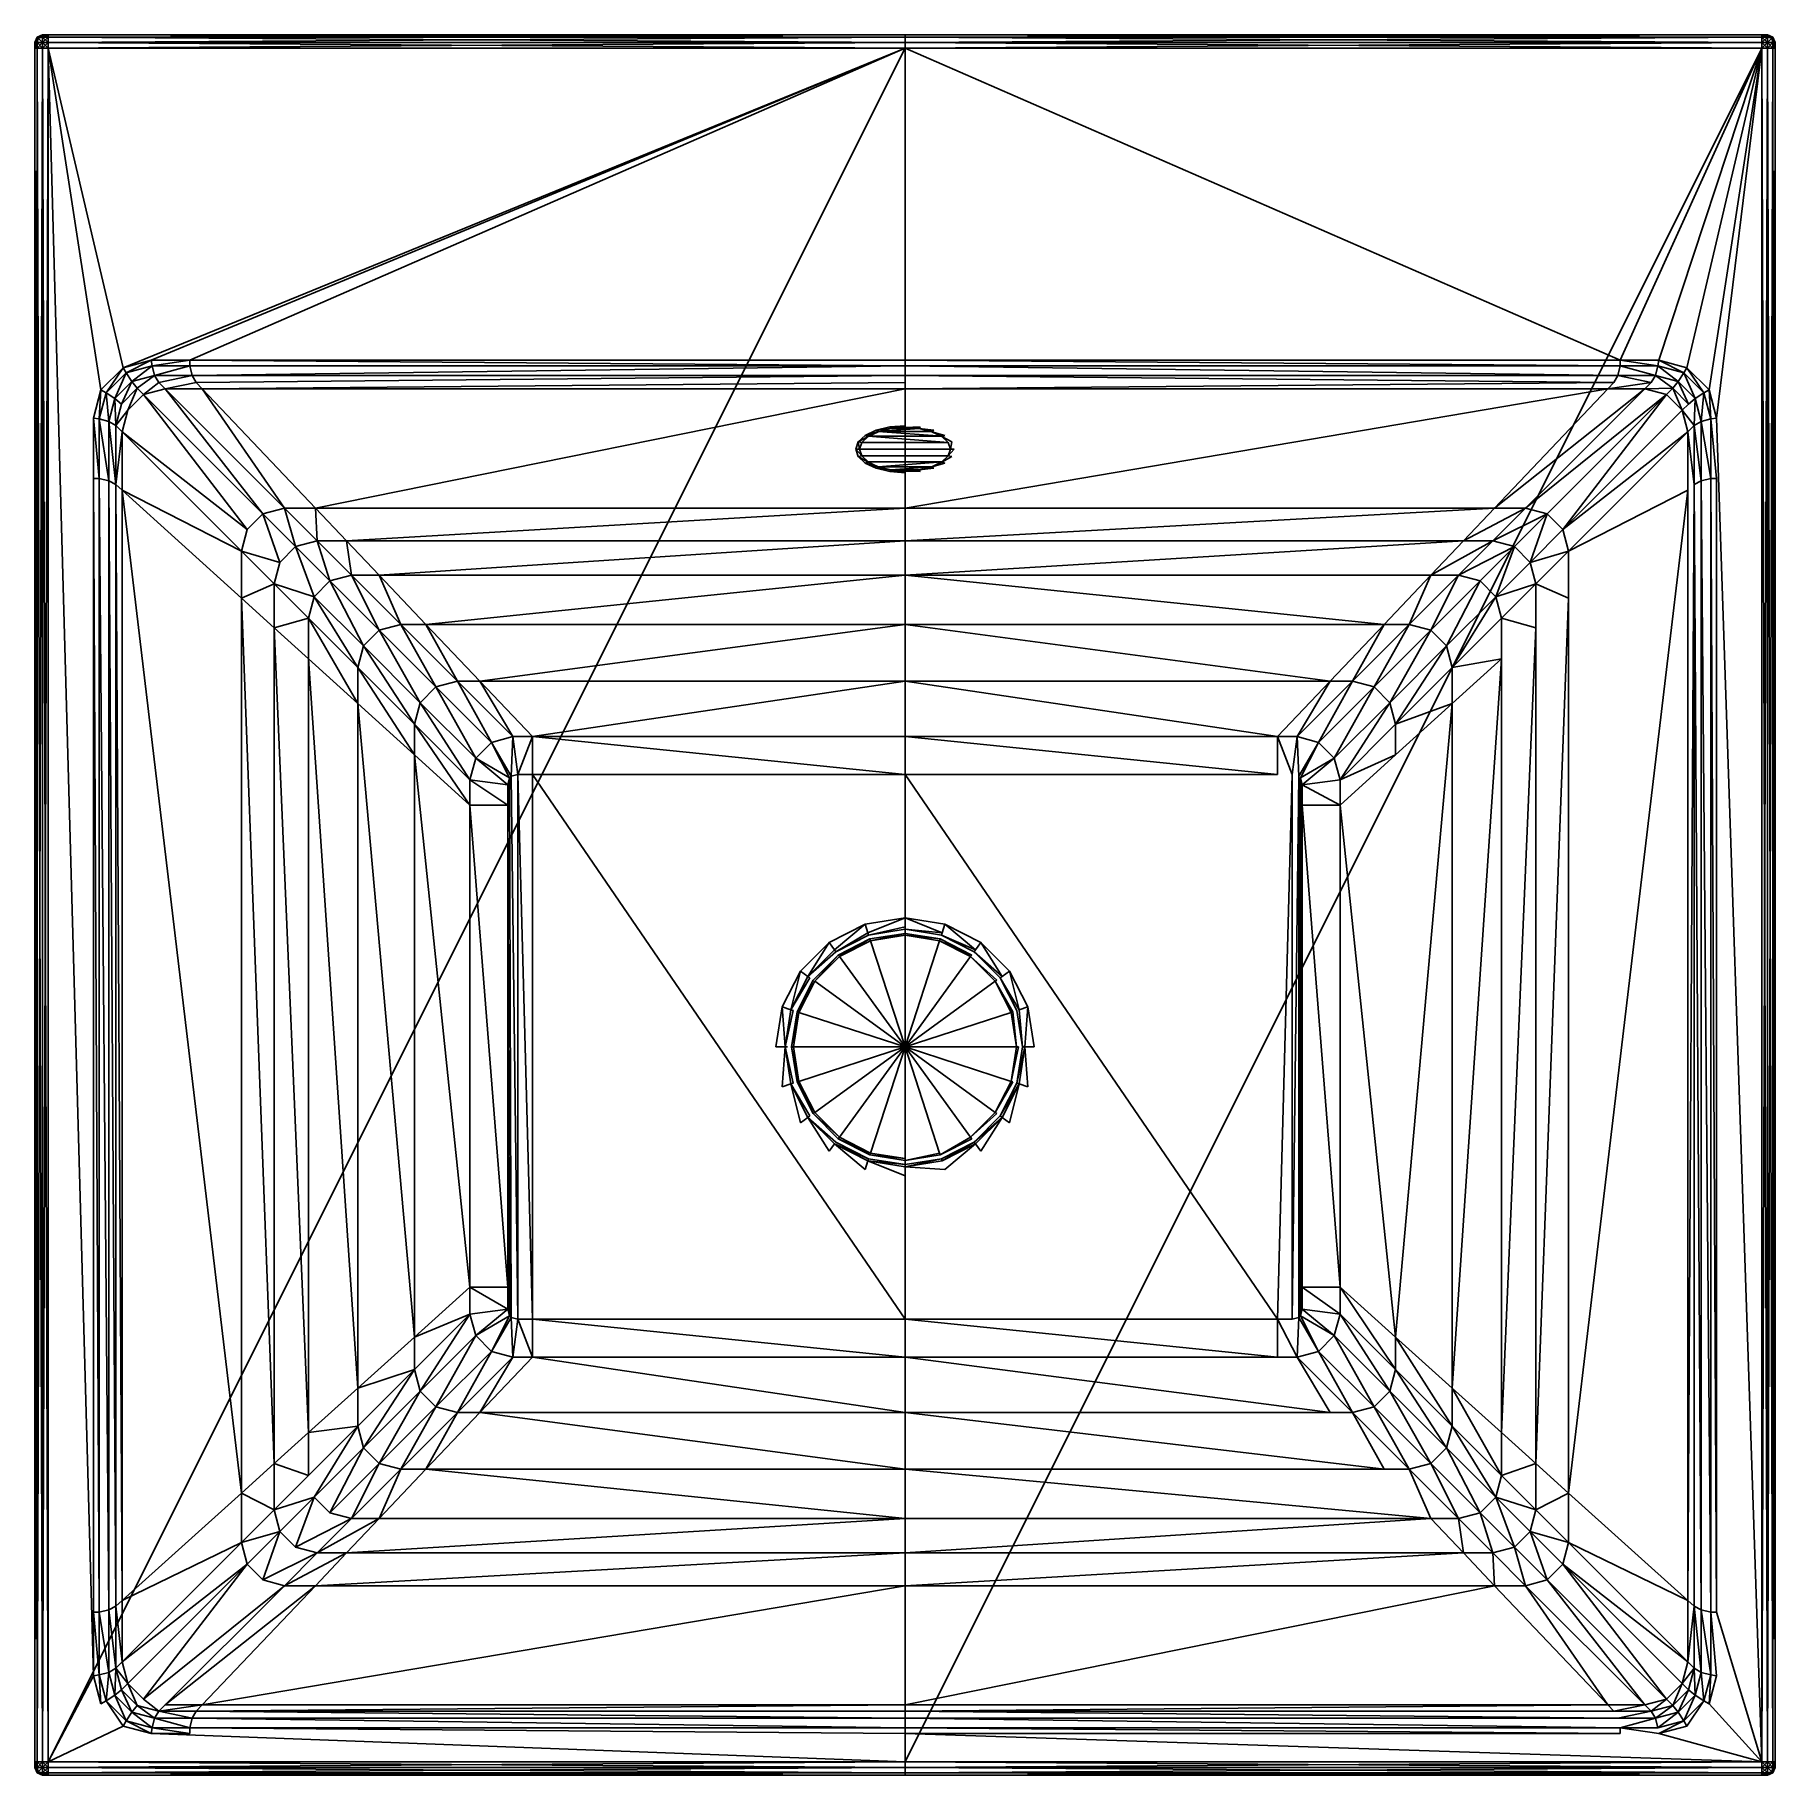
# Model space of a CAD drawing. Extents: x 0 to 0.46, y -0.46 to 0.
import ezdxf

# ---------------------------------------------------------------- set-up
doc = ezdxf.new("R2010")
doc.units = 0
doc.header["$MEASUREMENT"] = 0
for name, color, linetype in [('L0_WASHBASIN_N_3156_', 7, 'Continuous'), ('L1_DRAIN_005_D60_2', 7, 'Continuous'), ('L2_DRAIN_005_D60_1', 7, 'Continuous'), ('L3_OVERFLOW_101_D24', 7, 'Continuous')]:
    doc.layers.add(name, color=color, linetype=linetype)

msp = doc.modelspace()

# ---------------------------------------------------------------- linework, layer by layer
at = {"layer": 'L0_WASHBASIN_N_3156_', "color": 8}
for points, invisible_edges in [([(0.000845, -0.000845, 0.119155), (0.002, 0, 0.118), (0.000586, -0.000586, 0.118), (0.000845, -0.000845, 0.119155)], 12), ([(0.002, 0, 0.002), (0.000845, -0.000845, 0.000845), (0.000586, -0.000586, 0.002), (0.002, 0, 0.002)], 12), ([(0.000586, -0.000586, 0.118), (0.002, 0, 0.1165), (0.000586, -0.000586, 0.1165), (0.000586, -0.000586, 0.118)], 13), ([(0.002, 0, 0.1165), (0.000586, -0.000586, 0.118), (0.002, 0, 0.118), (0.002, 0, 0.1165)], 10), ([(0.000586, -0.000586, 0.1165), (0.002, 0, 0.0035), (0.000586, -0.000586, 0.0035), (0.000586, -0.000586, 0.1165)], 13), ([(0.002, 0, 0.0035), (0.000586, -0.000586, 0.1165), (0.002, 0, 0.1165), (0.002, 0, 0.0035)], 10), ([(0.000586, -0.000586, 0.0035), (0.002, 0, 0.002), (0.000586, -0.000586, 0.002), (0.000586, -0.000586, 0.0035)], 13), ([(0.002, 0, 0.002), (0.000586, -0.000586, 0.0035), (0.002, 0, 0.0035), (0.002, 0, 0.002)], 10), ([(0.002, -0.000586, 0.119414), (0.002, 0, 0.118), (0.000845, -0.000845, 0.119155), (0.002, -0.000586, 0.119414)], 12), ([(0.002, 0, 0.002), (0.002, -0.000586, 0.000586), (0.000845, -0.000845, 0.000845), (0.002, 0, 0.002)], 12), ([(0.002, -0.000586, 0.119414), (0.0035, 0, 0.118), (0.002, 0, 0.118), (0.002, -0.000586, 0.119414)], 13), ([(0.0035, 0, 0.118), (0.002, -0.000586, 0.119414), (0.0035, -0.000586, 0.119414), (0.0035, 0, 0.118)], 10), ([(0.002, 0, 0.002), (0.0035, -0.000586, 0.000586), (0.002, -0.000586, 0.000586), (0.002, 0, 0.002)], 13), ([(0.0035, -0.000586, 0.000586), (0.002, 0, 0.002), (0.0035, 0, 0.002), (0.0035, -0.000586, 0.000586)], 10), ([(0.002, 0, 0.118), (0.0035, 0, 0.1165), (0.002, 0, 0.1165), (0.002, 0, 0.118)], 13), ([(0.0035, 0, 0.1165), (0.002, 0, 0.118), (0.0035, 0, 0.118), (0.0035, 0, 0.1165)], 10), ([(0.002, 0, 0.0035), (0.0035, 0, 0.002), (0.002, 0, 0.002), (0.002, 0, 0.0035)], 13), ([(0.0035, 0, 0.002), (0.002, 0, 0.0035), (0.0035, 0, 0.0035), (0.0035, 0, 0.002)], 10), ([(0.002, 0, 0.1165), (0.0035, 0, 0.0035), (0.002, 0, 0.0035), (0.002, 0, 0.1165)], 13), ([(0.0035, 0, 0.0035), (0.002, 0, 0.1165), (0.0035, 0, 0.1165), (0.0035, 0, 0.0035)], 10), ([(0.0035, 0, 0.1165), (0.23, 0, 0.0035), (0.0035, 0, 0.0035), (0.0035, 0, 0.1165)], 13), ([(0.23, 0, 0.0035), (0.0035, 0, 0.1165), (0.23, 0, 0.1165), (0.23, 0, 0.0035)], 8), ([(0.0035, 0, 0.0035), (0.23, 0, 0.002), (0.0035, 0, 0.002), (0.0035, 0, 0.0035)], 13), ([(0.23, 0, 0.002), (0.0035, 0, 0.0035), (0.23, 0, 0.0035), (0.23, 0, 0.002)], 10), ([(0.0035, -0.000586, 0.119414), (0.23, 0, 0.118), (0.0035, 0, 0.118), (0.0035, -0.000586, 0.119414)], 13), ([(0.23, 0, 0.118), (0.0035, -0.000586, 0.119414), (0.23, -0.000586, 0.119414), (0.23, 0, 0.118)], 10), ([(0.0035, 0, 0.118), (0.23, 0, 0.1165), (0.0035, 0, 0.1165), (0.0035, 0, 0.118)], 13), ([(0.23, 0, 0.1165), (0.0035, 0, 0.118), (0.23, 0, 0.118), (0.23, 0, 0.1165)], 10), ([(0.0035, 0, 0.002), (0.23, -0.000586, 0.000586), (0.0035, -0.000586, 0.000586), (0.0035, 0, 0.002)], 13), ([(0.23, -0.000586, 0.000586), (0.0035, 0, 0.002), (0.23, 0, 0.002), (0.23, -0.000586, 0.000586)], 10), ([(0.23, 0, 0.1165), (0.4565, 0, 0.0035), (0.23, 0, 0.0035), (0.23, 0, 0.1165)], 13), ([(0.4565, 0, 0.0035), (0.23, 0, 0.1165), (0.4565, 0, 0.1165), (0.4565, 0, 0.0035)], 10), ([(0.23, 0, 0.0035), (0.4565, 0, 0.002), (0.23, 0, 0.002), (0.23, 0, 0.0035)], 13), ([(0.4565, 0, 0.002), (0.23, 0, 0.0035), (0.4565, 0, 0.0035), (0.4565, 0, 0.002)], 10), ([(0.23, -0.000586, 0.119414), (0.4565, 0, 0.118), (0.23, 0, 0.118), (0.23, -0.000586, 0.119414)], 13), ([(0.4565, 0, 0.118), (0.23, -0.000586, 0.119414), (0.4565, -0.000586, 0.119414), (0.4565, 0, 0.118)], 10), ([(0.23, 0, 0.118), (0.4565, 0, 0.1165), (0.23, 0, 0.1165), (0.23, 0, 0.118)], 13), ([(0.4565, 0, 0.1165), (0.23, 0, 0.118), (0.4565, 0, 0.118), (0.4565, 0, 0.1165)], 10), ([(0.23, 0, 0.002), (0.4565, -0.000586, 0.000586), (0.23, -0.000586, 0.000586), (0.23, 0, 0.002)], 13), ([(0.4565, -0.000586, 0.000586), (0.23, 0, 0.002), (0.4565, 0, 0.002), (0.4565, -0.000586, 0.000586)], 10), ([(0.4565, -0.000586, 0.119414), (0.458, 0, 0.118), (0.4565, 0, 0.118), (0.4565, -0.000586, 0.119414)], 13), ([(0.458, 0, 0.118), (0.4565, -0.000586, 0.119414), (0.458, -0.000586, 0.119414), (0.458, 0, 0.118)], 10), ([(0.4565, 0, 0.002), (0.458, -0.000586, 0.000586), (0.4565, -0.000586, 0.000586), (0.4565, 0, 0.002)], 13), ([(0.458, -0.000586, 0.000586), (0.4565, 0, 0.002), (0.458, 0, 0.002), (0.458, -0.000586, 0.000586)], 10), ([(0.4565, 0, 0.118), (0.458, 0, 0.1165), (0.4565, 0, 0.1165), (0.4565, 0, 0.118)], 13), ([(0.458, 0, 0.1165), (0.4565, 0, 0.118), (0.458, 0, 0.118), (0.458, 0, 0.1165)], 10), ([(0.4565, 0, 0.0035), (0.458, 0, 0.002), (0.4565, 0, 0.002), (0.4565, 0, 0.0035)], 13), ([(0.458, 0, 0.002), (0.4565, 0, 0.0035), (0.458, 0, 0.0035), (0.458, 0, 0.002)], 10), ([(0.4565, 0, 0.1165), (0.458, 0, 0.0035), (0.4565, 0, 0.0035), (0.4565, 0, 0.1165)], 13), ([(0.458, 0, 0.0035), (0.4565, 0, 0.1165), (0.458, 0, 0.1165), (0.458, 0, 0.0035)], 10), ([(0.458, -0.000586, 0.119414), (0.459155, -0.000845, 0.119155), (0.458, 0, 0.118), (0.458, -0.000586, 0.119414)], 12), ([(0.459155, -0.000845, 0.119155), (0.459414, -0.000586, 0.118), (0.458, 0, 0.118), (0.459155, -0.000845, 0.119155)], 12), ([(0.459414, -0.000586, 0.002), (0.459155, -0.000845, 0.000845), (0.458, 0, 0.002), (0.459414, -0.000586, 0.002)], 12), ([(0.458, 0, 0.002), (0.459155, -0.000845, 0.000845), (0.458, -0.000586, 0.000586), (0.458, 0, 0.002)], 12), ([(0.458, 0, 0.118), (0.459414, -0.000586, 0.1165), (0.458, 0, 0.1165), (0.458, 0, 0.118)], 13), ([(0.459414, -0.000586, 0.1165), (0.458, 0, 0.118), (0.459414, -0.000586, 0.118), (0.459414, -0.000586, 0.1165)], 10), ([(0.458, 0, 0.1165), (0.459414, -0.000586, 0.0035), (0.458, 0, 0.0035), (0.458, 0, 0.1165)], 13), ([(0.459414, -0.000586, 0.0035), (0.458, 0, 0.1165), (0.459414, -0.000586, 0.1165), (0.459414, -0.000586, 0.0035)], 10), ([(0.458, 0, 0.0035), (0.459414, -0.000586, 0.002), (0.458, 0, 0.002), (0.458, 0, 0.0035)], 13), ([(0.459414, -0.000586, 0.002), (0.458, 0, 0.0035), (0.459414, -0.000586, 0.0035), (0.459414, -0.000586, 0.002)], 10), ([(0.000586, -0.000586, 0.118), (0, -0.002, 0.118), (0.000845, -0.000845, 0.119155), (0.000586, -0.000586, 0.118)], 12), ([(0.000586, -0.000586, 0.002), (0.000845, -0.000845, 0.000845), (0, -0.002, 0.002), (0.000586, -0.000586, 0.002)], 12), ([(0.000586, -0.000586, 0.118), (0, -0.002, 0.1165), (0, -0.002, 0.118), (0.000586, -0.000586, 0.118)], 13), ([(0, -0.002, 0.1165), (0.000586, -0.000586, 0.118), (0.000586, -0.000586, 0.1165), (0, -0.002, 0.1165)], 10), ([(0.000586, -0.000586, 0.0035), (0, -0.002, 0.002), (0, -0.002, 0.0035), (0.000586, -0.000586, 0.0035)], 13), ([(0, -0.002, 0.002), (0.000586, -0.000586, 0.0035), (0.000586, -0.000586, 0.002), (0, -0.002, 0.002)], 10), ([(0.000586, -0.000586, 0.1165), (0, -0.002, 0.0035), (0, -0.002, 0.1165), (0.000586, -0.000586, 0.1165)], 13), ([(0, -0.002, 0.0035), (0.000586, -0.000586, 0.1165), (0.000586, -0.000586, 0.0035), (0, -0.002, 0.0035)], 10), ([(0.000845, -0.000845, 0.119155), (0, -0.002, 0.118), (0.000586, -0.002, 0.119414), (0.000845, -0.000845, 0.119155)], 12), ([(0.000845, -0.000845, 0.000845), (0.000586, -0.002, 0.000586), (0, -0.002, 0.002), (0.000845, -0.000845, 0.000845)], 12), ([(0.000586, -0.002, 0.119414), (0, -0.0035, 0.118), (0.000586, -0.0035, 0.119414), (0.000586, -0.002, 0.119414)], 13), ([(0, -0.0035, 0.118), (0.000586, -0.002, 0.119414), (0, -0.002, 0.118), (0, -0.0035, 0.118)], 10), ([(0, -0.002, 0.1165), (0, -0.0035, 0.0035), (0, -0.0035, 0.1165), (0, -0.002, 0.1165)], 13), ([(0, -0.0035, 0.0035), (0, -0.002, 0.1165), (0, -0.002, 0.0035), (0, -0.0035, 0.0035)], 10), ([(0, -0.002, 0.118), (0, -0.0035, 0.1165), (0, -0.0035, 0.118), (0, -0.002, 0.118)], 13), ([(0, -0.0035, 0.1165), (0, -0.002, 0.118), (0, -0.002, 0.1165), (0, -0.0035, 0.1165)], 10), ([(0, -0.002, 0.002), (0.000586, -0.0035, 0.000586), (0, -0.0035, 0.002), (0, -0.002, 0.002)], 13), ([(0.000586, -0.0035, 0.000586), (0, -0.002, 0.002), (0.000586, -0.002, 0.000586), (0.000586, -0.0035, 0.000586)], 10), ([(0, -0.002, 0.0035), (0, -0.0035, 0.002), (0, -0.0035, 0.0035), (0, -0.002, 0.0035)], 13), ([(0, -0.0035, 0.002), (0, -0.002, 0.0035), (0, -0.002, 0.002), (0, -0.0035, 0.002)], 10), ([(0, -0.0035, 0.1165), (0, -0.4565, 0.0035), (0, -0.4565, 0.1165), (0, -0.0035, 0.1165)], 13), ([(0, -0.4565, 0.0035), (0, -0.0035, 0.1165), (0, -0.0035, 0.0035), (0, -0.4565, 0.0035)], 10), ([(0.000586, -0.0035, 0.119414), (0, -0.4565, 0.118), (0.000586, -0.4565, 0.119414), (0.000586, -0.0035, 0.119414)], 13), ([(0, -0.4565, 0.118), (0.000586, -0.0035, 0.119414), (0, -0.0035, 0.118), (0, -0.4565, 0.118)], 10), ([(0, -0.0035, 0.118), (0, -0.4565, 0.1165), (0, -0.4565, 0.118), (0, -0.0035, 0.118)], 13), ([(0, -0.4565, 0.1165), (0, -0.0035, 0.118), (0, -0.0035, 0.1165), (0, -0.4565, 0.1165)], 10), ([(0, -0.0035, 0.002), (0.000586, -0.4565, 0.000586), (0, -0.4565, 0.002), (0, -0.0035, 0.002)], 13), ([(0.000586, -0.4565, 0.000586), (0, -0.0035, 0.002), (0.000586, -0.0035, 0.000586), (0.000586, -0.4565, 0.000586)], 10), ([(0, -0.0035, 0.0035), (0, -0.4565, 0.002), (0, -0.4565, 0.0035), (0, -0.0035, 0.0035)], 13), ([(0, -0.4565, 0.002), (0, -0.0035, 0.0035), (0, -0.0035, 0.002), (0, -0.4565, 0.002)], 10), ([(0.002, -0.002, 0.12), (0.000845, -0.000845, 0.119155), (0.000586, -0.002, 0.119414), (0.002, -0.002, 0.12)], 12), ([(0.002, -0.002), (0.000586, -0.002, 0.000586), (0.000845, -0.000845, 0.000845), (0.002, -0.002)], 12), ([(0.002, -0.0035, 0.12), (0.000586, -0.002, 0.119414), (0.000586, -0.0035, 0.119414), (0.002, -0.0035, 0.12)], 13), ([(0.000586, -0.002, 0.119414), (0.002, -0.0035, 0.12), (0.002, -0.002, 0.12), (0.000586, -0.002, 0.119414)], 10), ([(0.002, -0.002), (0.000586, -0.0035, 0.000586), (0.000586, -0.002, 0.000586), (0.002, -0.002)], 13), ([(0.000586, -0.0035, 0.000586), (0.002, -0.002), (0.002, -0.0035), (0.000586, -0.0035, 0.000586)], 10), ([(0.002, -0.4565, 0.12), (0.000586, -0.0035, 0.119414), (0.000586, -0.4565, 0.119414), (0.002, -0.4565, 0.12)], 13), ([(0.000586, -0.0035, 0.119414), (0.002, -0.4565, 0.12), (0.002, -0.0035, 0.12), (0.000586, -0.0035, 0.119414)], 10), ([(0.002, -0.0035), (0.000586, -0.4565, 0.000586), (0.000586, -0.0035, 0.000586), (0.002, -0.0035)], 13), ([(0.000586, -0.4565, 0.000586), (0.002, -0.0035), (0.002, -0.4565), (0.000586, -0.4565, 0.000586)], 10), ([(0.002, -0.000586, 0.119414), (0.000845, -0.000845, 0.119155), (0.002, -0.002, 0.12), (0.002, -0.000586, 0.119414)], 12), ([(0.002, -0.002), (0.000845, -0.000845, 0.000845), (0.002, -0.000586, 0.000586), (0.002, -0.002)], 12), ([(0.0035, -0.002, 0.12), (0.002, -0.000586, 0.119414), (0.002, -0.002, 0.12), (0.0035, -0.002, 0.12)], 13), ([(0.002, -0.000586, 0.119414), (0.0035, -0.002, 0.12), (0.0035, -0.000586, 0.119414), (0.002, -0.000586, 0.119414)], 10), ([(0.0035, -0.000586, 0.000586), (0.002, -0.002), (0.002, -0.000586, 0.000586), (0.0035, -0.000586, 0.000586)], 13), ([(0.002, -0.002), (0.0035, -0.000586, 0.000586), (0.0035, -0.002), (0.002, -0.002)], 10), ([(0.0035, -0.0035, 0.12), (0.002, -0.002, 0.12), (0.002, -0.0035, 0.12), (0.0035, -0.0035, 0.12)], 13), ([(0.002, -0.002, 0.12), (0.0035, -0.0035, 0.12), (0.0035, -0.002, 0.12), (0.002, -0.002, 0.12)], 10), ([(0.0035, -0.002), (0.002, -0.0035), (0.002, -0.002), (0.0035, -0.002)], 13), ([(0.002, -0.0035), (0.0035, -0.002), (0.0035, -0.0035), (0.002, -0.0035)], 10), ([(0.0035, -0.0035), (0.002, -0.4565), (0.002, -0.0035), (0.0035, -0.0035)], 13), ([(0.002, -0.4565), (0.0035, -0.0035), (0.0035, -0.4565), (0.002, -0.4565)], 10), ([(0.0035, -0.4565, 0.12), (0.002, -0.0035, 0.12), (0.002, -0.4565, 0.12), (0.0035, -0.4565, 0.12)], 13), ([(0.002, -0.0035, 0.12), (0.0035, -0.4565, 0.12), (0.0035, -0.0035, 0.12), (0.002, -0.0035, 0.12)], 10), ([(0.23, -0.002, 0.12), (0.0035, -0.000586, 0.119414), (0.0035, -0.002, 0.12), (0.23, -0.002, 0.12)], 13), ([(0.0035, -0.000586, 0.119414), (0.23, -0.002, 0.12), (0.23, -0.000586, 0.119414), (0.0035, -0.000586, 0.119414)], 10), ([(0.23, -0.000586, 0.000586), (0.0035, -0.002), (0.0035, -0.000586, 0.000586), (0.23, -0.000586, 0.000586)], 13), ([(0.0035, -0.002), (0.23, -0.000586, 0.000586), (0.23, -0.002), (0.0035, -0.002)], 10), ([(0.23, -0.0035, 0.12), (0.0035, -0.002, 0.12), (0.0035, -0.0035, 0.12), (0.23, -0.0035, 0.12)], 13), ([(0.0035, -0.002, 0.12), (0.23, -0.0035, 0.12), (0.23, -0.002, 0.12), (0.0035, -0.002, 0.12)], 10), ([(0.23, -0.002), (0.0035, -0.0035), (0.0035, -0.002), (0.23, -0.002)], 13), ([(0.0035, -0.0035), (0.23, -0.002), (0.23, -0.0035), (0.0035, -0.0035)], 10), ([(0.23, -0.0035), (0.0035, -0.4565), (0.0035, -0.0035), (0.23, -0.0035)], 13), ([(0.0035, -0.4565), (0.23, -0.0035), (0.23, -0.4565), (0.0035, -0.4565)], 8), ([(0.0035, -0.4565, 0.12), (0.0155, -0.433707, 0.12), (0.0035, -0.0035, 0.12), (0.0035, -0.4565, 0.12)], 13), ([(0.0035, -0.0035, 0.12), (0.023364, -0.087991, 0.12), (0.23, -0.0035, 0.12), (0.0035, -0.0035, 0.12)], 10), ([(0.023364, -0.087991, 0.12), (0.0035, -0.0035, 0.12), (0.017491, -0.093864, 0.12), (0.023364, -0.087991, 0.12)], 13), ([(0.017491, -0.093864, 0.12), (0.0035, -0.0035, 0.12), (0.0155, -0.101293, 0.12), (0.017491, -0.093864, 0.12)], 10), ([(0.0155, -0.101293, 0.12), (0.0035, -0.0035, 0.12), (0.0155, -0.433707, 0.12), (0.0155, -0.101293, 0.12)], 9), ([(0.23, -0.0035, 0.12), (0.023364, -0.087991, 0.12), (0.030793, -0.086, 0.12), (0.23, -0.0035, 0.12)], 8), ([(0.23, -0.0035, 0.12), (0.030793, -0.086, 0.12), (0.040941, -0.086, 0.12), (0.23, -0.0035, 0.12)], 8), ([(0.23, -0.0035, 0.12), (0.040941, -0.086, 0.12), (0.23, -0.086, 0.12), (0.23, -0.0035, 0.12)], 8), ([(0.4565, -0.002, 0.12), (0.23, -0.000586, 0.119414), (0.23, -0.002, 0.12), (0.4565, -0.002, 0.12)], 13), ([(0.23, -0.000586, 0.119414), (0.4565, -0.002, 0.12), (0.4565, -0.000586, 0.119414), (0.23, -0.000586, 0.119414)], 10), ([(0.4565, -0.000586, 0.000586), (0.23, -0.002), (0.23, -0.000586, 0.000586), (0.4565, -0.000586, 0.000586)], 13), ([(0.23, -0.002), (0.4565, -0.000586, 0.000586), (0.4565, -0.002), (0.23, -0.002)], 10), ([(0.4565, -0.0035, 0.12), (0.23, -0.002, 0.12), (0.23, -0.0035, 0.12), (0.4565, -0.0035, 0.12)], 13), ([(0.23, -0.002, 0.12), (0.4565, -0.0035, 0.12), (0.4565, -0.002, 0.12), (0.23, -0.002, 0.12)], 10), ([(0.4565, -0.002), (0.23, -0.0035), (0.23, -0.002), (0.4565, -0.002)], 13), ([(0.23, -0.0035), (0.4565, -0.002), (0.4565, -0.0035), (0.23, -0.0035)], 10), ([(0.4565, -0.0035), (0.23, -0.4565), (0.23, -0.0035), (0.4565, -0.0035)], 13), ([(0.23, -0.4565), (0.4565, -0.0035), (0.4565, -0.4565), (0.23, -0.4565)], 10), ([(0.419059, -0.086, 0.12), (0.23, -0.0035, 0.12), (0.23, -0.086, 0.12), (0.419059, -0.086, 0.12)], 10), ([(0.23, -0.0035, 0.12), (0.419059, -0.086, 0.12), (0.4565, -0.0035, 0.12), (0.23, -0.0035, 0.12)], 9), ([(0.4565, -0.0035, 0.12), (0.419059, -0.086, 0.12), (0.429207, -0.086, 0.12), (0.4565, -0.0035, 0.12)], 8), ([(0.4565, -0.0035, 0.12), (0.429207, -0.086, 0.12), (0.436636, -0.087991, 0.12), (0.4565, -0.0035, 0.12)], 8), ([(0.4565, -0.0035, 0.12), (0.436636, -0.087991, 0.12), (0.442509, -0.093864, 0.12), (0.4565, -0.0035, 0.12)], 8), ([(0.4565, -0.0035, 0.12), (0.442509, -0.093864, 0.12), (0.4445, -0.101293, 0.12), (0.4565, -0.0035, 0.12)], 8), ([(0.4565, -0.0035, 0.12), (0.4445, -0.101293, 0.12), (0.4565, -0.4565, 0.12), (0.4565, -0.0035, 0.12)], 8), ([(0.458, -0.002, 0.12), (0.4565, -0.000586, 0.119414), (0.4565, -0.002, 0.12), (0.458, -0.002, 0.12)], 13), ([(0.4565, -0.000586, 0.119414), (0.458, -0.002, 0.12), (0.458, -0.000586, 0.119414), (0.4565, -0.000586, 0.119414)], 10), ([(0.458, -0.000586, 0.000586), (0.4565, -0.002), (0.4565, -0.000586, 0.000586), (0.458, -0.000586, 0.000586)], 13), ([(0.4565, -0.002), (0.458, -0.000586, 0.000586), (0.458, -0.002), (0.4565, -0.002)], 10), ([(0.458, -0.0035, 0.12), (0.4565, -0.002, 0.12), (0.4565, -0.0035, 0.12), (0.458, -0.0035, 0.12)], 13), ([(0.4565, -0.002, 0.12), (0.458, -0.0035, 0.12), (0.458, -0.002, 0.12), (0.4565, -0.002, 0.12)], 10), ([(0.458, -0.002), (0.4565, -0.0035), (0.4565, -0.002), (0.458, -0.002)], 13), ([(0.4565, -0.0035), (0.458, -0.002), (0.458, -0.0035), (0.4565, -0.0035)], 10), ([(0.458, -0.0035), (0.4565, -0.4565), (0.4565, -0.0035), (0.458, -0.0035)], 13), ([(0.4565, -0.4565), (0.458, -0.0035), (0.458, -0.4565), (0.4565, -0.4565)], 10), ([(0.458, -0.4565, 0.12), (0.4565, -0.0035, 0.12), (0.4565, -0.4565, 0.12), (0.458, -0.4565, 0.12)], 13), ([(0.4565, -0.0035, 0.12), (0.458, -0.4565, 0.12), (0.458, -0.0035, 0.12), (0.4565, -0.0035, 0.12)], 10), ([(0.459155, -0.000845, 0.119155), (0.458, -0.000586, 0.119414), (0.458, -0.002, 0.12), (0.459155, -0.000845, 0.119155)], 12), ([(0.459155, -0.000845, 0.000845), (0.458, -0.002), (0.458, -0.000586, 0.000586), (0.459155, -0.000845, 0.000845)], 12), ([(0.459414, -0.002, 0.119414), (0.459155, -0.000845, 0.119155), (0.458, -0.002, 0.12), (0.459414, -0.002, 0.119414)], 12), ([(0.459414, -0.002, 0.000586), (0.458, -0.002), (0.459155, -0.000845, 0.000845), (0.459414, -0.002, 0.000586)], 12), ([(0.459414, -0.0035, 0.119414), (0.458, -0.002, 0.12), (0.458, -0.0035, 0.12), (0.459414, -0.0035, 0.119414)], 13), ([(0.458, -0.002, 0.12), (0.459414, -0.0035, 0.119414), (0.459414, -0.002, 0.119414), (0.458, -0.002, 0.12)], 10), ([(0.459414, -0.002, 0.000586), (0.458, -0.0035), (0.458, -0.002), (0.459414, -0.002, 0.000586)], 13), ([(0.458, -0.0035), (0.459414, -0.002, 0.000586), (0.459414, -0.0035, 0.000586), (0.458, -0.0035)], 10), ([(0.459414, -0.4565, 0.119414), (0.458, -0.0035, 0.12), (0.458, -0.4565, 0.12), (0.459414, -0.4565, 0.119414)], 13), ([(0.458, -0.0035, 0.12), (0.459414, -0.4565, 0.119414), (0.459414, -0.0035, 0.119414), (0.458, -0.0035, 0.12)], 10), ([(0.459414, -0.0035, 0.000586), (0.458, -0.4565), (0.458, -0.0035), (0.459414, -0.0035, 0.000586)], 13), ([(0.458, -0.4565), (0.459414, -0.0035, 0.000586), (0.459414, -0.4565, 0.000586), (0.458, -0.4565)], 10), ([(0.459414, -0.000586, 0.118), (0.459155, -0.000845, 0.119155), (0.46, -0.002, 0.118), (0.459414, -0.000586, 0.118)], 12), ([(0.459414, -0.000586, 0.002), (0.46, -0.002, 0.002), (0.459155, -0.000845, 0.000845), (0.459414, -0.000586, 0.002)], 12), ([(0.459155, -0.000845, 0.119155), (0.459414, -0.002, 0.119414), (0.46, -0.002, 0.118), (0.459155, -0.000845, 0.119155)], 12), ([(0.459155, -0.000845, 0.000845), (0.46, -0.002, 0.002), (0.459414, -0.002, 0.000586), (0.459155, -0.000845, 0.000845)], 12), ([(0.459414, -0.000586, 0.1165), (0.46, -0.002, 0.118), (0.46, -0.002, 0.1165), (0.459414, -0.000586, 0.1165)], 13), ([(0.46, -0.002, 0.118), (0.459414, -0.000586, 0.1165), (0.459414, -0.000586, 0.118), (0.46, -0.002, 0.118)], 10), ([(0.459414, -0.000586, 0.002), (0.46, -0.002, 0.0035), (0.46, -0.002, 0.002), (0.459414, -0.000586, 0.002)], 13), ([(0.46, -0.002, 0.0035), (0.459414, -0.000586, 0.002), (0.459414, -0.000586, 0.0035), (0.46, -0.002, 0.0035)], 10), ([(0.459414, -0.000586, 0.0035), (0.46, -0.002, 0.1165), (0.46, -0.002, 0.0035), (0.459414, -0.000586, 0.0035)], 13), ([(0.46, -0.002, 0.1165), (0.459414, -0.000586, 0.0035), (0.459414, -0.000586, 0.1165), (0.46, -0.002, 0.1165)], 10), ([(0.46, -0.002, 0.118), (0.459414, -0.0035, 0.119414), (0.46, -0.0035, 0.118), (0.46, -0.002, 0.118)], 13), ([(0.459414, -0.0035, 0.119414), (0.46, -0.002, 0.118), (0.459414, -0.002, 0.119414), (0.459414, -0.0035, 0.119414)], 10), ([(0.459414, -0.002, 0.000586), (0.46, -0.0035, 0.002), (0.459414, -0.0035, 0.000586), (0.459414, -0.002, 0.000586)], 13), ([(0.46, -0.0035, 0.002), (0.459414, -0.002, 0.000586), (0.46, -0.002, 0.002), (0.46, -0.0035, 0.002)], 10), ([(0.46, -0.0035, 0.118), (0.459414, -0.4565, 0.119414), (0.46, -0.4565, 0.118), (0.46, -0.0035, 0.118)], 13), ([(0.459414, -0.4565, 0.119414), (0.46, -0.0035, 0.118), (0.459414, -0.0035, 0.119414), (0.459414, -0.4565, 0.119414)], 10), ([(0.459414, -0.0035, 0.000586), (0.46, -0.4565, 0.002), (0.459414, -0.4565, 0.000586), (0.459414, -0.0035, 0.000586)], 13), ([(0.46, -0.4565, 0.002), (0.459414, -0.0035, 0.000586), (0.46, -0.0035, 0.002), (0.46, -0.4565, 0.002)], 10), ([(0.46, -0.002, 0.0035), (0.46, -0.0035, 0.1165), (0.46, -0.0035, 0.0035), (0.46, -0.002, 0.0035)], 13), ([(0.46, -0.0035, 0.1165), (0.46, -0.002, 0.0035), (0.46, -0.002, 0.1165), (0.46, -0.0035, 0.1165)], 10), ([(0.46, -0.002, 0.1165), (0.46, -0.0035, 0.118), (0.46, -0.0035, 0.1165), (0.46, -0.002, 0.1165)], 13), ([(0.46, -0.0035, 0.118), (0.46, -0.002, 0.1165), (0.46, -0.002, 0.118), (0.46, -0.0035, 0.118)], 10), ([(0.46, -0.002, 0.002), (0.46, -0.0035, 0.0035), (0.46, -0.0035, 0.002), (0.46, -0.002, 0.002)], 13), ([(0.46, -0.0035, 0.0035), (0.46, -0.002, 0.002), (0.46, -0.002, 0.0035), (0.46, -0.0035, 0.0035)], 10), ([(0.46, -0.0035, 0.0035), (0.46, -0.4565, 0.1165), (0.46, -0.4565, 0.0035), (0.46, -0.0035, 0.0035)], 13), ([(0.46, -0.4565, 0.1165), (0.46, -0.0035, 0.0035), (0.46, -0.0035, 0.1165), (0.46, -0.4565, 0.1165)], 10), ([(0.46, -0.0035, 0.1165), (0.46, -0.4565, 0.118), (0.46, -0.4565, 0.1165), (0.46, -0.0035, 0.1165)], 13), ([(0.46, -0.4565, 0.118), (0.46, -0.0035, 0.1165), (0.46, -0.0035, 0.118), (0.46, -0.4565, 0.118)], 10), ([(0.46, -0.0035, 0.002), (0.46, -0.4565, 0.0035), (0.46, -0.4565, 0.002), (0.46, -0.0035, 0.002)], 13), ([(0.46, -0.4565, 0.0035), (0.46, -0.0035, 0.002), (0.46, -0.0035, 0.0035), (0.46, -0.4565, 0.0035)], 10), ([(0.02414, -0.089336, 0.12), (0.030793, -0.086, 0.12), (0.023364, -0.087991, 0.12), (0.02414, -0.089336, 0.12)], 13), ([(0.030793, -0.086, 0.12), (0.02414, -0.089336, 0.12), (0.030991, -0.0875, 0.12), (0.030793, -0.086, 0.12)], 10), ([(0.030991, -0.0875, 0.12), (0.040941, -0.086, 0.12), (0.030793, -0.086, 0.12), (0.030991, -0.0875, 0.12)], 13), ([(0.040941, -0.086, 0.12), (0.030991, -0.0875, 0.12), (0.040941, -0.0875, 0.12), (0.040941, -0.086, 0.12)], 10), ([(0.23, -0.0875, 0.12), (0.040941, -0.086, 0.12), (0.040941, -0.0875, 0.12), (0.23, -0.0875, 0.12)], 13), ([(0.040941, -0.086, 0.12), (0.23, -0.0875, 0.12), (0.23, -0.086, 0.12), (0.040941, -0.086, 0.12)], 10), ([(0.419059, -0.0875, 0.12), (0.23, -0.086, 0.12), (0.23, -0.0875, 0.12), (0.419059, -0.0875, 0.12)], 13), ([(0.23, -0.086, 0.12), (0.419059, -0.0875, 0.12), (0.419059, -0.086, 0.12), (0.23, -0.086, 0.12)], 10), ([(0.429009, -0.0875, 0.12), (0.419059, -0.086, 0.12), (0.419059, -0.0875, 0.12), (0.429009, -0.0875, 0.12)], 13), ([(0.419059, -0.086, 0.12), (0.429009, -0.0875, 0.12), (0.429207, -0.086, 0.12), (0.419059, -0.086, 0.12)], 10), ([(0.43586, -0.089336, 0.12), (0.429207, -0.086, 0.12), (0.429009, -0.0875, 0.12), (0.43586, -0.089336, 0.12)], 13), ([(0.429207, -0.086, 0.12), (0.43586, -0.089336, 0.12), (0.436636, -0.087991, 0.12), (0.429207, -0.086, 0.12)], 10), ([(0.018836, -0.09464, 0.12), (0.023364, -0.087991, 0.12), (0.017491, -0.093864, 0.12), (0.018836, -0.09464, 0.12)], 13), ([(0.023364, -0.087991, 0.12), (0.018836, -0.09464, 0.12), (0.02414, -0.089336, 0.12), (0.023364, -0.087991, 0.12)], 10), ([(0.021147, -0.096147, 0.11925), (0.02414, -0.089336, 0.12), (0.018836, -0.09464, 0.12), (0.021147, -0.096147, 0.11925)], 13), ([(0.02414, -0.089336, 0.12), (0.021147, -0.096147, 0.11925), (0.025647, -0.091647, 0.11925), (0.02414, -0.089336, 0.12)], 10), ([(0.022922, -0.097589, 0.11744), (0.025647, -0.091647, 0.11925), (0.021147, -0.096147, 0.11925), (0.022922, -0.097589, 0.11744)], 13), ([(0.025647, -0.091647, 0.11925), (0.022922, -0.097589, 0.11744), (0.027089, -0.093422, 0.11744), (0.025647, -0.091647, 0.11925)], 10), ([(0.025647, -0.091647, 0.11925), (0.030991, -0.0875, 0.12), (0.02414, -0.089336, 0.12), (0.025647, -0.091647, 0.11925)], 13), ([(0.030991, -0.0875, 0.12), (0.025647, -0.091647, 0.11925), (0.031679, -0.09003, 0.11925), (0.030991, -0.0875, 0.12)], 10), ([(0.027089, -0.093422, 0.11744), (0.031679, -0.09003, 0.11925), (0.025647, -0.091647, 0.11925), (0.027089, -0.093422, 0.11744)], 13), ([(0.031679, -0.09003, 0.11925), (0.027089, -0.093422, 0.11744), (0.032782, -0.091897, 0.11744), (0.031679, -0.09003, 0.11925)], 10), ([(0.028749, -0.095082, 0.114397), (0.032782, -0.091897, 0.11744), (0.027089, -0.093422, 0.11744), (0.028749, -0.095082, 0.114397)], 10), ([(0.032782, -0.091897, 0.11744), (0.028749, -0.095082, 0.114397), (0.034442, -0.093556, 0.114397), (0.032782, -0.091897, 0.11744)], 13), ([(0.031679, -0.09003, 0.11925), (0.040941, -0.0875, 0.12), (0.030991, -0.0875, 0.12), (0.031679, -0.09003, 0.11925)], 13), ([(0.040941, -0.0875, 0.12), (0.031679, -0.09003, 0.11925), (0.041595, -0.09003, 0.11925), (0.040941, -0.0875, 0.12)], 10), ([(0.032782, -0.091897, 0.11744), (0.041595, -0.09003, 0.11925), (0.031679, -0.09003, 0.11925), (0.032782, -0.091897, 0.11744)], 13), ([(0.041595, -0.09003, 0.11925), (0.032782, -0.091897, 0.11744), (0.042643, -0.091897, 0.11744), (0.041595, -0.09003, 0.11925)], 10), ([(0.034442, -0.093556, 0.114397), (0.042643, -0.091897, 0.11744), (0.032782, -0.091897, 0.11744), (0.034442, -0.093556, 0.114397)], 10), ([(0.042643, -0.091897, 0.11744), (0.034442, -0.093556, 0.114397), (0.04422, -0.093556, 0.114397), (0.042643, -0.091897, 0.11744)], 13), ([(0.041595, -0.09003, 0.11925), (0.23, -0.0875, 0.12), (0.040941, -0.0875, 0.12), (0.041595, -0.09003, 0.11925)], 13), ([(0.23, -0.0875, 0.12), (0.041595, -0.09003, 0.11925), (0.23, -0.09003, 0.11925), (0.23, -0.0875, 0.12)], 10), ([(0.042643, -0.091897, 0.11744), (0.23, -0.09003, 0.11925), (0.041595, -0.09003, 0.11925), (0.042643, -0.091897, 0.11744)], 13), ([(0.23, -0.09003, 0.11925), (0.042643, -0.091897, 0.11744), (0.23, -0.091897, 0.11744), (0.23, -0.09003, 0.11925)], 10), ([(0.04422, -0.093556, 0.114397), (0.23, -0.091897, 0.11744), (0.042643, -0.091897, 0.11744), (0.04422, -0.093556, 0.114397)], 10), ([(0.23, -0.091897, 0.11744), (0.04422, -0.093556, 0.114397), (0.23, -0.093556, 0.114397), (0.23, -0.091897, 0.11744)], 13), ([(0.418405, -0.09003, 0.11925), (0.23, -0.0875, 0.12), (0.23, -0.09003, 0.11925), (0.418405, -0.09003, 0.11925)], 13), ([(0.23, -0.0875, 0.12), (0.418405, -0.09003, 0.11925), (0.419059, -0.0875, 0.12), (0.23, -0.0875, 0.12)], 10), ([(0.417357, -0.091897, 0.11744), (0.23, -0.09003, 0.11925), (0.23, -0.091897, 0.11744), (0.417357, -0.091897, 0.11744)], 13), ([(0.23, -0.09003, 0.11925), (0.417357, -0.091897, 0.11744), (0.418405, -0.09003, 0.11925), (0.23, -0.09003, 0.11925)], 10), ([(0.417357, -0.091897, 0.11744), (0.23, -0.093556, 0.114397), (0.41578, -0.093556, 0.114397), (0.417357, -0.091897, 0.11744)], 13), ([(0.23, -0.093556, 0.114397), (0.417357, -0.091897, 0.11744), (0.23, -0.091897, 0.11744), (0.23, -0.093556, 0.114397)], 10), ([(0.427218, -0.091897, 0.11744), (0.41578, -0.093556, 0.114397), (0.425558, -0.093556, 0.114397), (0.427218, -0.091897, 0.11744)], 13), ([(0.41578, -0.093556, 0.114397), (0.427218, -0.091897, 0.11744), (0.417357, -0.091897, 0.11744), (0.41578, -0.093556, 0.114397)], 10), ([(0.427218, -0.091897, 0.11744), (0.418405, -0.09003, 0.11925), (0.417357, -0.091897, 0.11744), (0.427218, -0.091897, 0.11744)], 13), ([(0.428321, -0.09003, 0.11925), (0.419059, -0.0875, 0.12), (0.418405, -0.09003, 0.11925), (0.428321, -0.09003, 0.11925)], 13), ([(0.418405, -0.09003, 0.11925), (0.427218, -0.091897, 0.11744), (0.428321, -0.09003, 0.11925), (0.418405, -0.09003, 0.11925)], 10), ([(0.419059, -0.0875, 0.12), (0.428321, -0.09003, 0.11925), (0.429009, -0.0875, 0.12), (0.419059, -0.0875, 0.12)], 10), ([(0.425558, -0.093556, 0.114397), (0.432911, -0.093422, 0.11744), (0.427218, -0.091897, 0.11744), (0.425558, -0.093556, 0.114397)], 10), ([(0.432911, -0.093422, 0.11744), (0.428321, -0.09003, 0.11925), (0.427218, -0.091897, 0.11744), (0.432911, -0.093422, 0.11744)], 13), ([(0.434353, -0.091647, 0.11925), (0.429009, -0.0875, 0.12), (0.428321, -0.09003, 0.11925), (0.434353, -0.091647, 0.11925)], 13), ([(0.428321, -0.09003, 0.11925), (0.432911, -0.093422, 0.11744), (0.434353, -0.091647, 0.11925), (0.428321, -0.09003, 0.11925)], 10), ([(0.429009, -0.0875, 0.12), (0.434353, -0.091647, 0.11925), (0.43586, -0.089336, 0.12), (0.429009, -0.0875, 0.12)], 10), ([(0.437078, -0.097589, 0.11744), (0.434353, -0.091647, 0.11925), (0.432911, -0.093422, 0.11744), (0.437078, -0.097589, 0.11744)], 13), ([(0.438853, -0.096147, 0.11925), (0.43586, -0.089336, 0.12), (0.434353, -0.091647, 0.11925), (0.438853, -0.096147, 0.11925)], 13), ([(0.434353, -0.091647, 0.11925), (0.437078, -0.097589, 0.11744), (0.438853, -0.096147, 0.11925), (0.434353, -0.091647, 0.11925)], 10), ([(0.441164, -0.09464, 0.12), (0.436636, -0.087991, 0.12), (0.43586, -0.089336, 0.12), (0.441164, -0.09464, 0.12)], 13), ([(0.43586, -0.089336, 0.12), (0.438853, -0.096147, 0.11925), (0.441164, -0.09464, 0.12), (0.43586, -0.089336, 0.12)], 10), ([(0.436636, -0.087991, 0.12), (0.441164, -0.09464, 0.12), (0.442509, -0.093864, 0.12), (0.436636, -0.087991, 0.12)], 10), ([(0.017, -0.101491, 0.12), (0.017491, -0.093864, 0.12), (0.0155, -0.101293, 0.12), (0.017, -0.101491, 0.12)], 13), ([(0.017491, -0.093864, 0.12), (0.017, -0.101491, 0.12), (0.018836, -0.09464, 0.12), (0.017491, -0.093864, 0.12)], 10), ([(0.01953, -0.102179, 0.11925), (0.018836, -0.09464, 0.12), (0.017, -0.101491, 0.12), (0.01953, -0.102179, 0.11925)], 13), ([(0.018836, -0.09464, 0.12), (0.01953, -0.102179, 0.11925), (0.021147, -0.096147, 0.11925), (0.018836, -0.09464, 0.12)], 10), ([(0.021397, -0.103282, 0.11744), (0.021147, -0.096147, 0.11925), (0.01953, -0.102179, 0.11925), (0.021397, -0.103282, 0.11744)], 13), ([(0.021147, -0.096147, 0.11925), (0.021397, -0.103282, 0.11744), (0.022922, -0.097589, 0.11744), (0.021147, -0.096147, 0.11925)], 10), ([(0.024582, -0.099249, 0.114397), (0.027089, -0.093422, 0.11744), (0.022922, -0.097589, 0.11744), (0.024582, -0.099249, 0.114397)], 13), ([(0.027089, -0.093422, 0.11744), (0.024582, -0.099249, 0.114397), (0.028749, -0.095082, 0.114397), (0.027089, -0.093422, 0.11744)], 10), ([(0.056118, -0.130785, 0.056581), (0.028749, -0.095082, 0.114397), (0.024582, -0.099249, 0.114397), (0.056118, -0.130785, 0.056581)], 13), ([(0.060285, -0.126618, 0.056581), (0.034442, -0.093556, 0.114397), (0.028749, -0.095082, 0.114397), (0.060285, -0.126618, 0.056581)], 10), ([(0.028749, -0.095082, 0.114397), (0.056118, -0.130785, 0.056581), (0.060285, -0.126618, 0.056581), (0.028749, -0.095082, 0.114397)], 10), ([(0.065978, -0.125092, 0.056581), (0.04422, -0.093556, 0.114397), (0.034442, -0.093556, 0.114397), (0.065978, -0.125092, 0.056581)], 10), ([(0.034442, -0.093556, 0.114397), (0.060285, -0.126618, 0.056581), (0.065978, -0.125092, 0.056581), (0.034442, -0.093556, 0.114397)], 13), ([(0.04422, -0.093556, 0.114397), (0.065978, -0.125092, 0.056581), (0.074179, -0.125092, 0.056581), (0.04422, -0.093556, 0.114397)], 13), ([(0.074179, -0.125092, 0.056581), (0.23, -0.093556, 0.114397), (0.04422, -0.093556, 0.114397), (0.074179, -0.125092, 0.056581)], 10), ([(0.23, -0.093556, 0.114397), (0.074179, -0.125092, 0.056581), (0.23, -0.125092, 0.056581), (0.23, -0.093556, 0.114397)], 13), ([(0.41578, -0.093556, 0.114397), (0.23, -0.125092, 0.056581), (0.385821, -0.125092, 0.056581), (0.41578, -0.093556, 0.114397)], 13), ([(0.23, -0.125092, 0.056581), (0.41578, -0.093556, 0.114397), (0.23, -0.093556, 0.114397), (0.23, -0.125092, 0.056581)], 10), ([(0.425558, -0.093556, 0.114397), (0.385821, -0.125092, 0.056581), (0.394022, -0.125092, 0.056581), (0.425558, -0.093556, 0.114397)], 13), ([(0.385821, -0.125092, 0.056581), (0.425558, -0.093556, 0.114397), (0.41578, -0.093556, 0.114397), (0.385821, -0.125092, 0.056581)], 10), ([(0.394022, -0.125092, 0.056581), (0.431251, -0.095082, 0.114397), (0.425558, -0.093556, 0.114397), (0.394022, -0.125092, 0.056581)], 10), ([(0.431251, -0.095082, 0.114397), (0.394022, -0.125092, 0.056581), (0.399715, -0.126618, 0.056581), (0.431251, -0.095082, 0.114397)], 13), ([(0.403882, -0.130785, 0.056581), (0.431251, -0.095082, 0.114397), (0.399715, -0.126618, 0.056581), (0.403882, -0.130785, 0.056581)], 13), ([(0.431251, -0.095082, 0.114397), (0.403882, -0.130785, 0.056581), (0.435418, -0.099249, 0.114397), (0.431251, -0.095082, 0.114397)], 10), ([(0.432911, -0.093422, 0.11744), (0.425558, -0.093556, 0.114397), (0.431251, -0.095082, 0.114397), (0.432911, -0.093422, 0.11744)], 13), ([(0.435418, -0.099249, 0.114397), (0.432911, -0.093422, 0.11744), (0.431251, -0.095082, 0.114397), (0.435418, -0.099249, 0.114397)], 13), ([(0.432911, -0.093422, 0.11744), (0.435418, -0.099249, 0.114397), (0.437078, -0.097589, 0.11744), (0.432911, -0.093422, 0.11744)], 10), ([(0.438603, -0.103282, 0.11744), (0.438853, -0.096147, 0.11925), (0.437078, -0.097589, 0.11744), (0.438603, -0.103282, 0.11744)], 13), ([(0.438853, -0.096147, 0.11925), (0.438603, -0.103282, 0.11744), (0.44047, -0.102179, 0.11925), (0.438853, -0.096147, 0.11925)], 10), ([(0.44047, -0.102179, 0.11925), (0.441164, -0.09464, 0.12), (0.438853, -0.096147, 0.11925), (0.44047, -0.102179, 0.11925)], 13), ([(0.441164, -0.09464, 0.12), (0.44047, -0.102179, 0.11925), (0.443, -0.101491, 0.12), (0.441164, -0.09464, 0.12)], 10), ([(0.443, -0.101491, 0.12), (0.442509, -0.093864, 0.12), (0.441164, -0.09464, 0.12), (0.443, -0.101491, 0.12)], 13), ([(0.442509, -0.093864, 0.12), (0.443, -0.101491, 0.12), (0.4445, -0.101293, 0.12), (0.442509, -0.093864, 0.12)], 10), ([(0.021397, -0.103282, 0.11744), (0.024582, -0.099249, 0.114397), (0.022922, -0.097589, 0.11744), (0.021397, -0.103282, 0.11744)], 10), ([(0.024582, -0.099249, 0.114397), (0.021397, -0.103282, 0.11744), (0.023056, -0.104942, 0.114397), (0.024582, -0.099249, 0.114397)], 13), ([(0.023056, -0.104942, 0.114397), (0.056118, -0.130785, 0.056581), (0.024582, -0.099249, 0.114397), (0.023056, -0.104942, 0.114397)], 10), ([(0.403882, -0.130785, 0.056581), (0.436944, -0.104942, 0.114397), (0.435418, -0.099249, 0.114397), (0.403882, -0.130785, 0.056581)], 10), ([(0.435418, -0.099249, 0.114397), (0.438603, -0.103282, 0.11744), (0.437078, -0.097589, 0.11744), (0.435418, -0.099249, 0.114397)], 10), ([(0.438603, -0.103282, 0.11744), (0.435418, -0.099249, 0.114397), (0.436944, -0.104942, 0.114397), (0.438603, -0.103282, 0.11744)], 13), ([(0.0155, -0.101293, 0.12), (0.0155, -0.433707, 0.12), (0.0155, -0.416908, 0.12), (0.0155, -0.101293, 0.12)], 8), ([(0.0155, -0.101293, 0.12), (0.0155, -0.416908, 0.12), (0.0155, -0.117262, 0.12), (0.0155, -0.101293, 0.12)], 9), ([(0.017, -0.117262, 0.12), (0.0155, -0.101293, 0.12), (0.0155, -0.117262, 0.12), (0.017, -0.117262, 0.12)], 13), ([(0.0155, -0.101293, 0.12), (0.017, -0.117262, 0.12), (0.017, -0.101491, 0.12), (0.0155, -0.101293, 0.12)], 10), ([(0.01953, -0.117885, 0.11925), (0.017, -0.101491, 0.12), (0.017, -0.117262, 0.12), (0.01953, -0.117885, 0.11925)], 13), ([(0.017, -0.101491, 0.12), (0.01953, -0.117885, 0.11925), (0.01953, -0.102179, 0.11925), (0.017, -0.101491, 0.12)], 10), ([(0.021397, -0.118883, 0.11744), (0.01953, -0.102179, 0.11925), (0.01953, -0.117885, 0.11925), (0.021397, -0.118883, 0.11744)], 13), ([(0.01953, -0.102179, 0.11925), (0.021397, -0.118883, 0.11744), (0.021397, -0.103282, 0.11744), (0.01953, -0.102179, 0.11925)], 10), ([(0.021397, -0.118883, 0.11744), (0.023056, -0.104942, 0.114397), (0.021397, -0.103282, 0.11744), (0.021397, -0.118883, 0.11744)], 10), ([(0.023056, -0.104942, 0.114397), (0.021397, -0.118883, 0.11744), (0.023056, -0.120385, 0.114397), (0.023056, -0.104942, 0.114397)], 13), ([(0.056118, -0.130785, 0.056581), (0.023056, -0.104942, 0.114397), (0.054592, -0.136478, 0.056581), (0.056118, -0.130785, 0.056581)], 13), ([(0.023056, -0.120385, 0.114397), (0.054592, -0.136478, 0.056581), (0.023056, -0.104942, 0.114397), (0.023056, -0.120385, 0.114397)], 10), ([(0.436944, -0.104942, 0.114397), (0.403882, -0.130785, 0.056581), (0.405408, -0.136478, 0.056581), (0.436944, -0.104942, 0.114397)], 13), ([(0.405408, -0.136478, 0.056581), (0.436944, -0.120385, 0.114397), (0.436944, -0.104942, 0.114397), (0.405408, -0.136478, 0.056581)], 10), ([(0.436944, -0.104942, 0.114397), (0.438603, -0.118883, 0.11744), (0.438603, -0.103282, 0.11744), (0.436944, -0.104942, 0.114397)], 10), ([(0.438603, -0.118883, 0.11744), (0.436944, -0.104942, 0.114397), (0.436944, -0.120385, 0.114397), (0.438603, -0.118883, 0.11744)], 13), ([(0.438603, -0.103282, 0.11744), (0.44047, -0.117885, 0.11925), (0.44047, -0.102179, 0.11925), (0.438603, -0.103282, 0.11744)], 10), ([(0.44047, -0.117885, 0.11925), (0.438603, -0.103282, 0.11744), (0.438603, -0.118883, 0.11744), (0.44047, -0.117885, 0.11925)], 13), ([(0.44047, -0.102179, 0.11925), (0.443, -0.117262, 0.12), (0.443, -0.101491, 0.12), (0.44047, -0.102179, 0.11925)], 10), ([(0.443, -0.117262, 0.12), (0.44047, -0.102179, 0.11925), (0.44047, -0.117885, 0.11925), (0.443, -0.117262, 0.12)], 13), ([(0.443, -0.101491, 0.12), (0.4445, -0.117262, 0.12), (0.4445, -0.101293, 0.12), (0.443, -0.101491, 0.12)], 10), ([(0.4445, -0.117262, 0.12), (0.443, -0.101491, 0.12), (0.443, -0.117262, 0.12), (0.4445, -0.117262, 0.12)], 13), ([(0.4445, -0.117262, 0.12), (0.4565, -0.4565, 0.12), (0.4445, -0.101293, 0.12), (0.4445, -0.117262, 0.12)], 13), ([(0.017, -0.416908, 0.12), (0.0155, -0.117262, 0.12), (0.0155, -0.416908, 0.12), (0.017, -0.416908, 0.12)], 13), ([(0.0155, -0.117262, 0.12), (0.017, -0.416908, 0.12), (0.017, -0.117262, 0.12), (0.0155, -0.117262, 0.12)], 10), ([(0.01953, -0.416289, 0.11925), (0.017, -0.117262, 0.12), (0.017, -0.416908, 0.12), (0.01953, -0.416289, 0.11925)], 13), ([(0.017, -0.117262, 0.12), (0.01953, -0.416289, 0.11925), (0.01953, -0.117885, 0.11925), (0.017, -0.117262, 0.12)], 10), ([(0.021397, -0.415296, 0.11744), (0.01953, -0.117885, 0.11925), (0.01953, -0.416289, 0.11925), (0.021397, -0.415296, 0.11744)], 13), ([(0.01953, -0.117885, 0.11925), (0.021397, -0.415296, 0.11744), (0.021397, -0.118883, 0.11744), (0.01953, -0.117885, 0.11925)], 10), ([(0.023056, -0.413802, 0.114397), (0.021397, -0.118883, 0.11744), (0.021397, -0.415296, 0.11744), (0.023056, -0.413802, 0.114397)], 13), ([(0.021397, -0.118883, 0.11744), (0.023056, -0.413802, 0.114397), (0.023056, -0.120385, 0.114397), (0.021397, -0.118883, 0.11744)], 10), ([(0.438603, -0.118883, 0.11744), (0.436944, -0.413802, 0.114397), (0.438603, -0.415296, 0.11744), (0.438603, -0.118883, 0.11744)], 13), ([(0.436944, -0.413802, 0.114397), (0.438603, -0.118883, 0.11744), (0.436944, -0.120385, 0.114397), (0.436944, -0.413802, 0.114397)], 10), ([(0.438603, -0.118883, 0.11744), (0.44047, -0.416289, 0.11925), (0.44047, -0.117885, 0.11925), (0.438603, -0.118883, 0.11744)], 10), ([(0.44047, -0.416289, 0.11925), (0.438603, -0.118883, 0.11744), (0.438603, -0.415296, 0.11744), (0.44047, -0.416289, 0.11925)], 13), ([(0.44047, -0.117885, 0.11925), (0.443, -0.416908, 0.12), (0.443, -0.117262, 0.12), (0.44047, -0.117885, 0.11925)], 10), ([(0.443, -0.416908, 0.12), (0.44047, -0.117885, 0.11925), (0.44047, -0.416289, 0.11925), (0.443, -0.416908, 0.12)], 13), ([(0.4445, -0.416908, 0.12), (0.443, -0.117262, 0.12), (0.443, -0.416908, 0.12), (0.4445, -0.416908, 0.12)], 13), ([(0.443, -0.117262, 0.12), (0.4445, -0.416908, 0.12), (0.4445, -0.117262, 0.12), (0.443, -0.117262, 0.12)], 10), ([(0.4445, -0.416908, 0.12), (0.4565, -0.4565, 0.12), (0.4445, -0.117262, 0.12), (0.4445, -0.416908, 0.12)], 10), ([(0.054592, -0.38542, 0.056581), (0.023056, -0.120385, 0.114397), (0.023056, -0.413802, 0.114397), (0.054592, -0.38542, 0.056581)], 13), ([(0.023056, -0.120385, 0.114397), (0.054592, -0.38542, 0.056581), (0.054592, -0.148925, 0.056581), (0.023056, -0.120385, 0.114397)], 10), ([(0.054592, -0.136478, 0.056581), (0.023056, -0.120385, 0.114397), (0.054592, -0.148925, 0.056581), (0.054592, -0.136478, 0.056581)], 13), ([(0.436944, -0.120385, 0.114397), (0.405408, -0.38542, 0.056581), (0.436944, -0.413802, 0.114397), (0.436944, -0.120385, 0.114397)], 13), ([(0.405408, -0.38542, 0.056581), (0.436944, -0.120385, 0.114397), (0.405408, -0.148925, 0.056581), (0.405408, -0.38542, 0.056581)], 10), ([(0.436944, -0.120385, 0.114397), (0.405408, -0.136478, 0.056581), (0.405408, -0.148925, 0.056581), (0.436944, -0.120385, 0.114397)], 13), ([(0.064766, -0.139433, 0.040726), (0.060285, -0.126618, 0.056581), (0.056118, -0.130785, 0.056581), (0.064766, -0.139433, 0.040726)], 13), ([(0.068933, -0.135266, 0.040726), (0.065978, -0.125092, 0.056581), (0.060285, -0.126618, 0.056581), (0.068933, -0.135266, 0.040726)], 10), ([(0.060285, -0.126618, 0.056581), (0.064766, -0.139433, 0.040726), (0.068933, -0.135266, 0.040726), (0.060285, -0.126618, 0.056581)], 10), ([(0.074626, -0.13374, 0.040726), (0.074179, -0.125092, 0.056581), (0.065978, -0.125092, 0.056581), (0.074626, -0.13374, 0.040726)], 10), ([(0.065978, -0.125092, 0.056581), (0.068933, -0.135266, 0.040726), (0.074626, -0.13374, 0.040726), (0.065978, -0.125092, 0.056581)], 13), ([(0.074179, -0.125092, 0.056581), (0.074626, -0.13374, 0.040726), (0.082395, -0.13374, 0.040726), (0.074179, -0.125092, 0.056581)], 13), ([(0.082395, -0.13374, 0.040726), (0.23, -0.125092, 0.056581), (0.074179, -0.125092, 0.056581), (0.082395, -0.13374, 0.040726)], 10), ([(0.23, -0.125092, 0.056581), (0.082395, -0.13374, 0.040726), (0.23, -0.13374, 0.040726), (0.23, -0.125092, 0.056581)], 13), ([(0.385821, -0.125092, 0.056581), (0.23, -0.13374, 0.040726), (0.377605, -0.13374, 0.040726), (0.385821, -0.125092, 0.056581)], 13), ([(0.23, -0.13374, 0.040726), (0.385821, -0.125092, 0.056581), (0.23, -0.125092, 0.056581), (0.23, -0.13374, 0.040726)], 10), ([(0.394022, -0.125092, 0.056581), (0.377605, -0.13374, 0.040726), (0.385374, -0.13374, 0.040726), (0.394022, -0.125092, 0.056581)], 13), ([(0.377605, -0.13374, 0.040726), (0.394022, -0.125092, 0.056581), (0.385821, -0.125092, 0.056581), (0.377605, -0.13374, 0.040726)], 10), ([(0.385374, -0.13374, 0.040726), (0.399715, -0.126618, 0.056581), (0.394022, -0.125092, 0.056581), (0.385374, -0.13374, 0.040726)], 10), ([(0.399715, -0.126618, 0.056581), (0.385374, -0.13374, 0.040726), (0.391067, -0.135266, 0.040726), (0.399715, -0.126618, 0.056581)], 13), ([(0.395234, -0.139433, 0.040726), (0.399715, -0.126618, 0.056581), (0.391067, -0.135266, 0.040726), (0.395234, -0.139433, 0.040726)], 13), ([(0.399715, -0.126618, 0.056581), (0.395234, -0.139433, 0.040726), (0.403882, -0.130785, 0.056581), (0.399715, -0.126618, 0.056581)], 10), ([(0.054592, -0.136478, 0.056581), (0.064766, -0.139433, 0.040726), (0.056118, -0.130785, 0.056581), (0.054592, -0.136478, 0.056581)], 10), ([(0.395234, -0.139433, 0.040726), (0.405408, -0.136478, 0.056581), (0.403882, -0.130785, 0.056581), (0.395234, -0.139433, 0.040726)], 10), ([(0.064766, -0.139433, 0.040726), (0.054592, -0.136478, 0.056581), (0.06324, -0.145126, 0.040726), (0.064766, -0.139433, 0.040726)], 13), ([(0.054592, -0.148925, 0.056581), (0.06324, -0.145126, 0.040726), (0.054592, -0.136478, 0.056581), (0.054592, -0.148925, 0.056581)], 10), ([(0.073844, -0.148511, 0.028968), (0.068933, -0.135266, 0.040726), (0.064766, -0.139433, 0.040726), (0.073844, -0.148511, 0.028968)], 13), ([(0.078011, -0.144344, 0.028968), (0.074626, -0.13374, 0.040726), (0.068933, -0.135266, 0.040726), (0.078011, -0.144344, 0.028968)], 10), ([(0.068933, -0.135266, 0.040726), (0.073844, -0.148511, 0.028968), (0.078011, -0.144344, 0.028968), (0.068933, -0.135266, 0.040726)], 10), ([(0.074626, -0.13374, 0.040726), (0.078011, -0.144344, 0.028968), (0.083704, -0.142818, 0.028968), (0.074626, -0.13374, 0.040726)], 13), ([(0.083704, -0.142818, 0.028968), (0.082395, -0.13374, 0.040726), (0.074626, -0.13374, 0.040726), (0.083704, -0.142818, 0.028968)], 10), ([(0.091019, -0.142818, 0.028968), (0.23, -0.13374, 0.040726), (0.082395, -0.13374, 0.040726), (0.091019, -0.142818, 0.028968)], 10), ([(0.082395, -0.13374, 0.040726), (0.083704, -0.142818, 0.028968), (0.091019, -0.142818, 0.028968), (0.082395, -0.13374, 0.040726)], 13), ([(0.23, -0.13374, 0.040726), (0.091019, -0.142818, 0.028968), (0.23, -0.142818, 0.028968), (0.23, -0.13374, 0.040726)], 13), ([(0.377605, -0.13374, 0.040726), (0.23, -0.142818, 0.028968), (0.368981, -0.142818, 0.028968), (0.377605, -0.13374, 0.040726)], 13), ([(0.23, -0.142818, 0.028968), (0.377605, -0.13374, 0.040726), (0.23, -0.13374, 0.040726), (0.23, -0.142818, 0.028968)], 10), ([(0.385374, -0.13374, 0.040726), (0.368981, -0.142818, 0.028968), (0.376296, -0.142818, 0.028968), (0.385374, -0.13374, 0.040726)], 13), ([(0.368981, -0.142818, 0.028968), (0.385374, -0.13374, 0.040726), (0.377605, -0.13374, 0.040726), (0.368981, -0.142818, 0.028968)], 10), ([(0.376296, -0.142818, 0.028968), (0.391067, -0.135266, 0.040726), (0.385374, -0.13374, 0.040726), (0.376296, -0.142818, 0.028968)], 10), ([(0.391067, -0.135266, 0.040726), (0.376296, -0.142818, 0.028968), (0.381989, -0.144344, 0.028968), (0.391067, -0.135266, 0.040726)], 13), ([(0.386157, -0.148511, 0.028968), (0.391067, -0.135266, 0.040726), (0.381989, -0.144344, 0.028968), (0.386157, -0.148511, 0.028968)], 13), ([(0.391067, -0.135266, 0.040726), (0.386157, -0.148511, 0.028968), (0.395234, -0.139433, 0.040726), (0.391067, -0.135266, 0.040726)], 10), ([(0.405408, -0.136478, 0.056581), (0.395234, -0.139433, 0.040726), (0.39676, -0.145126, 0.040726), (0.405408, -0.136478, 0.056581)], 13), ([(0.39676, -0.145126, 0.040726), (0.405408, -0.148925, 0.056581), (0.405408, -0.136478, 0.056581), (0.39676, -0.145126, 0.040726)], 10), ([(0.06324, -0.145126, 0.040726), (0.073844, -0.148511, 0.028968), (0.064766, -0.139433, 0.040726), (0.06324, -0.145126, 0.040726)], 10), ([(0.386157, -0.148511, 0.028968), (0.39676, -0.145126, 0.040726), (0.395234, -0.139433, 0.040726), (0.386157, -0.148511, 0.028968)], 10), ([(0.06324, -0.145126, 0.040726), (0.054592, -0.148925, 0.056581), (0.06324, -0.156752, 0.040726), (0.06324, -0.145126, 0.040726)], 13), ([(0.06324, -0.156752, 0.040726), (0.072318, -0.154204, 0.028968), (0.06324, -0.145126, 0.040726), (0.06324, -0.156752, 0.040726)], 10), ([(0.073844, -0.148511, 0.028968), (0.06324, -0.145126, 0.040726), (0.072318, -0.154204, 0.028968), (0.073844, -0.148511, 0.028968)], 13), ([(0.086868, -0.161535, 0.019), (0.078011, -0.144344, 0.028968), (0.073844, -0.148511, 0.028968), (0.086868, -0.161535, 0.019)], 13), ([(0.091035, -0.157368, 0.019), (0.083704, -0.142818, 0.028968), (0.078011, -0.144344, 0.028968), (0.091035, -0.157368, 0.019)], 13), ([(0.078011, -0.144344, 0.028968), (0.086868, -0.161535, 0.019), (0.091035, -0.157368, 0.019), (0.078011, -0.144344, 0.028968)], 10), ([(0.083704, -0.142818, 0.028968), (0.091035, -0.157368, 0.019), (0.096728, -0.155842, 0.019), (0.083704, -0.142818, 0.028968)], 10), ([(0.096728, -0.155842, 0.019), (0.091019, -0.142818, 0.028968), (0.083704, -0.142818, 0.028968), (0.096728, -0.155842, 0.019)], 13), ([(0.103392, -0.155842, 0.019), (0.23, -0.142818, 0.028968), (0.091019, -0.142818, 0.028968), (0.103392, -0.155842, 0.019)], 13), ([(0.091019, -0.142818, 0.028968), (0.096728, -0.155842, 0.019), (0.103392, -0.155842, 0.019), (0.091019, -0.142818, 0.028968)], 10), ([(0.23, -0.142818, 0.028968), (0.103392, -0.155842, 0.019), (0.23, -0.155842, 0.019), (0.23, -0.142818, 0.028968)], 10), ([(0.356608, -0.155842, 0.019), (0.23, -0.142818, 0.028968), (0.23, -0.155842, 0.019), (0.356608, -0.155842, 0.019)], 13), ([(0.23, -0.142818, 0.028968), (0.356608, -0.155842, 0.019), (0.368981, -0.142818, 0.028968), (0.23, -0.142818, 0.028968)], 10), ([(0.363272, -0.155842, 0.019), (0.368981, -0.142818, 0.028968), (0.356608, -0.155842, 0.019), (0.363272, -0.155842, 0.019)], 13), ([(0.368965, -0.157368, 0.019), (0.376296, -0.142818, 0.028968), (0.363272, -0.155842, 0.019), (0.368965, -0.157368, 0.019)], 13), ([(0.368981, -0.142818, 0.028968), (0.363272, -0.155842, 0.019), (0.376296, -0.142818, 0.028968), (0.368981, -0.142818, 0.028968)], 10), ([(0.376296, -0.142818, 0.028968), (0.368965, -0.157368, 0.019), (0.381989, -0.144344, 0.028968), (0.376296, -0.142818, 0.028968)], 10), ([(0.373132, -0.161535, 0.019), (0.381989, -0.144344, 0.028968), (0.368965, -0.157368, 0.019), (0.373132, -0.161535, 0.019)], 13), ([(0.381989, -0.144344, 0.028968), (0.373132, -0.161535, 0.019), (0.386157, -0.148511, 0.028968), (0.381989, -0.144344, 0.028968)], 10), ([(0.39676, -0.145126, 0.040726), (0.386157, -0.148511, 0.028968), (0.387682, -0.154204, 0.028968), (0.39676, -0.145126, 0.040726)], 13), ([(0.387682, -0.154204, 0.028968), (0.39676, -0.156752, 0.040726), (0.39676, -0.145126, 0.040726), (0.387682, -0.154204, 0.028968)], 10), ([(0.405408, -0.148925, 0.056581), (0.39676, -0.145126, 0.040726), (0.39676, -0.156752, 0.040726), (0.405408, -0.148925, 0.056581)], 13), ([(0.06324, -0.377637, 0.040726), (0.054592, -0.148925, 0.056581), (0.054592, -0.38542, 0.056581), (0.06324, -0.377637, 0.040726)], 13), ([(0.054592, -0.148925, 0.056581), (0.06324, -0.377637, 0.040726), (0.06324, -0.156752, 0.040726), (0.054592, -0.148925, 0.056581)], 10), ([(0.085342, -0.167228, 0.019), (0.073844, -0.148511, 0.028968), (0.072318, -0.154204, 0.028968), (0.085342, -0.167228, 0.019)], 13), ([(0.073844, -0.148511, 0.028968), (0.085342, -0.167228, 0.019), (0.086868, -0.161535, 0.019), (0.073844, -0.148511, 0.028968)], 10), ([(0.374658, -0.167228, 0.019), (0.386157, -0.148511, 0.028968), (0.373132, -0.161535, 0.019), (0.374658, -0.167228, 0.019)], 13), ([(0.386157, -0.148511, 0.028968), (0.374658, -0.167228, 0.019), (0.387682, -0.154204, 0.028968), (0.386157, -0.148511, 0.028968)], 10), ([(0.405408, -0.148925, 0.056581), (0.39676, -0.377637, 0.040726), (0.405408, -0.38542, 0.056581), (0.405408, -0.148925, 0.056581)], 13), ([(0.39676, -0.377637, 0.040726), (0.405408, -0.148925, 0.056581), (0.39676, -0.156752, 0.040726), (0.39676, -0.377637, 0.040726)], 10), ([(0.072318, -0.154204, 0.028968), (0.06324, -0.156752, 0.040726), (0.072318, -0.164967, 0.028968), (0.072318, -0.154204, 0.028968)], 13), ([(0.085342, -0.176754, 0.019), (0.072318, -0.154204, 0.028968), (0.072318, -0.164967, 0.028968), (0.085342, -0.176754, 0.019)], 13), ([(0.072318, -0.154204, 0.028968), (0.085342, -0.176754, 0.019), (0.085342, -0.167228, 0.019), (0.072318, -0.154204, 0.028968)], 10), ([(0.106023, -0.172356, 0.012339), (0.096728, -0.155842, 0.019), (0.091035, -0.157368, 0.019), (0.106023, -0.172356, 0.012339)], 13), ([(0.096728, -0.155842, 0.019), (0.106023, -0.172356, 0.012339), (0.111716, -0.17083, 0.012339), (0.096728, -0.155842, 0.019)], 10), ([(0.111716, -0.17083, 0.012339), (0.103392, -0.155842, 0.019), (0.096728, -0.155842, 0.019), (0.111716, -0.17083, 0.012339)], 13), ([(0.11763, -0.17083, 0.012339), (0.23, -0.155842, 0.019), (0.103392, -0.155842, 0.019), (0.11763, -0.17083, 0.012339)], 13), ([(0.103392, -0.155842, 0.019), (0.111716, -0.17083, 0.012339), (0.11763, -0.17083, 0.012339), (0.103392, -0.155842, 0.019)], 10), ([(0.23, -0.155842, 0.019), (0.11763, -0.17083, 0.012339), (0.23, -0.17083, 0.012339), (0.23, -0.155842, 0.019)], 10), ([(0.34237, -0.17083, 0.012339), (0.23, -0.155842, 0.019), (0.23, -0.17083, 0.012339), (0.34237, -0.17083, 0.012339)], 13), ([(0.23, -0.155842, 0.019), (0.34237, -0.17083, 0.012339), (0.356608, -0.155842, 0.019), (0.23, -0.155842, 0.019)], 10), ([(0.348284, -0.17083, 0.012339), (0.356608, -0.155842, 0.019), (0.34237, -0.17083, 0.012339), (0.348284, -0.17083, 0.012339)], 13), ([(0.353977, -0.172356, 0.012339), (0.363272, -0.155842, 0.019), (0.348284, -0.17083, 0.012339), (0.353977, -0.172356, 0.012339)], 13), ([(0.356608, -0.155842, 0.019), (0.348284, -0.17083, 0.012339), (0.363272, -0.155842, 0.019), (0.356608, -0.155842, 0.019)], 10), ([(0.363272, -0.155842, 0.019), (0.353977, -0.172356, 0.012339), (0.368965, -0.157368, 0.019), (0.363272, -0.155842, 0.019)], 10), ([(0.374658, -0.167228, 0.019), (0.387682, -0.164967, 0.028968), (0.387682, -0.154204, 0.028968), (0.374658, -0.167228, 0.019)], 10), ([(0.39676, -0.156752, 0.040726), (0.387682, -0.154204, 0.028968), (0.387682, -0.164967, 0.028968), (0.39676, -0.156752, 0.040726)], 13), ([(0.072318, -0.369466, 0.028968), (0.06324, -0.156752, 0.040726), (0.06324, -0.377637, 0.040726), (0.072318, -0.369466, 0.028968)], 13), ([(0.06324, -0.156752, 0.040726), (0.072318, -0.369466, 0.028968), (0.072318, -0.164967, 0.028968), (0.06324, -0.156752, 0.040726)], 10), ([(0.101856, -0.176523, 0.012339), (0.091035, -0.157368, 0.019), (0.086868, -0.161535, 0.019), (0.101856, -0.176523, 0.012339)], 13), ([(0.091035, -0.157368, 0.019), (0.101856, -0.176523, 0.012339), (0.106023, -0.172356, 0.012339), (0.091035, -0.157368, 0.019)], 10), ([(0.358144, -0.176523, 0.012339), (0.368965, -0.157368, 0.019), (0.353977, -0.172356, 0.012339), (0.358144, -0.176523, 0.012339)], 13), ([(0.368965, -0.157368, 0.019), (0.358144, -0.176523, 0.012339), (0.373132, -0.161535, 0.019), (0.368965, -0.157368, 0.019)], 10), ([(0.39676, -0.156752, 0.040726), (0.387682, -0.369466, 0.028968), (0.39676, -0.377637, 0.040726), (0.39676, -0.156752, 0.040726)], 13), ([(0.387682, -0.369466, 0.028968), (0.39676, -0.156752, 0.040726), (0.387682, -0.164967, 0.028968), (0.387682, -0.369466, 0.028968)], 10), ([(0.085342, -0.357745, 0.019), (0.072318, -0.164967, 0.028968), (0.072318, -0.369466, 0.028968), (0.085342, -0.357745, 0.019)], 13), ([(0.072318, -0.164967, 0.028968), (0.085342, -0.357745, 0.019), (0.085342, -0.176754, 0.019), (0.072318, -0.164967, 0.028968)], 10), ([(0.10033, -0.182216, 0.012339), (0.086868, -0.161535, 0.019), (0.085342, -0.167228, 0.019), (0.10033, -0.182216, 0.012339)], 13), ([(0.086868, -0.161535, 0.019), (0.10033, -0.182216, 0.012339), (0.101856, -0.176523, 0.012339), (0.086868, -0.161535, 0.019)], 10), ([(0.35967, -0.182216, 0.012339), (0.373132, -0.161535, 0.019), (0.358144, -0.176523, 0.012339), (0.35967, -0.182216, 0.012339)], 13), ([(0.373132, -0.161535, 0.019), (0.35967, -0.182216, 0.012339), (0.374658, -0.167228, 0.019), (0.373132, -0.161535, 0.019)], 10), ([(0.387682, -0.164967, 0.028968), (0.374658, -0.167228, 0.019), (0.374658, -0.176754, 0.019), (0.387682, -0.164967, 0.028968)], 13), ([(0.374658, -0.357745, 0.019), (0.387682, -0.164967, 0.028968), (0.374658, -0.176754, 0.019), (0.374658, -0.357745, 0.019)], 13), ([(0.387682, -0.164967, 0.028968), (0.374658, -0.357745, 0.019), (0.387682, -0.369466, 0.028968), (0.387682, -0.164967, 0.028968)], 10), ([(0.10033, -0.190318, 0.012339), (0.085342, -0.167228, 0.019), (0.085342, -0.176754, 0.019), (0.10033, -0.190318, 0.012339)], 13), ([(0.085342, -0.167228, 0.019), (0.10033, -0.190318, 0.012339), (0.10033, -0.182216, 0.012339), (0.085342, -0.167228, 0.019)], 10), ([(0.35967, -0.182216, 0.012339), (0.374658, -0.176754, 0.019), (0.374658, -0.167228, 0.019), (0.35967, -0.182216, 0.012339)], 10), ([(0.116525, -0.191193, 0.01), (0.106023, -0.172356, 0.012339), (0.101856, -0.176523, 0.012339), (0.116525, -0.191193, 0.01)], 13), ([(0.120693, -0.187025, 0.01), (0.111716, -0.17083, 0.012339), (0.106023, -0.172356, 0.012339), (0.120693, -0.187025, 0.01)], 13), ([(0.106023, -0.172356, 0.012339), (0.116525, -0.191193, 0.01), (0.120693, -0.187025, 0.01), (0.106023, -0.172356, 0.012339)], 10), ([(0.111716, -0.17083, 0.012339), (0.120693, -0.187025, 0.01), (0.126386, -0.1855, 0.01), (0.111716, -0.17083, 0.012339)], 10), ([(0.126386, -0.1855, 0.01), (0.11763, -0.17083, 0.012339), (0.111716, -0.17083, 0.012339), (0.126386, -0.1855, 0.01)], 13), ([(0.131567, -0.1855, 0.01), (0.23, -0.17083, 0.012339), (0.11763, -0.17083, 0.012339), (0.131567, -0.1855, 0.01)], 13), ([(0.11763, -0.17083, 0.012339), (0.126386, -0.1855, 0.01), (0.131567, -0.1855, 0.01), (0.11763, -0.17083, 0.012339)], 10), ([(0.23, -0.17083, 0.012339), (0.131567, -0.1855, 0.01), (0.23, -0.1855, 0.01), (0.23, -0.17083, 0.012339)], 10), ([(0.328433, -0.1855, 0.01), (0.23, -0.17083, 0.012339), (0.23, -0.1855, 0.01), (0.328433, -0.1855, 0.01)], 13), ([(0.23, -0.17083, 0.012339), (0.328433, -0.1855, 0.01), (0.34237, -0.17083, 0.012339), (0.23, -0.17083, 0.012339)], 10), ([(0.333614, -0.1855, 0.01), (0.34237, -0.17083, 0.012339), (0.328433, -0.1855, 0.01), (0.333614, -0.1855, 0.01)], 13), ([(0.339307, -0.187025, 0.01), (0.348284, -0.17083, 0.012339), (0.333614, -0.1855, 0.01), (0.339307, -0.187025, 0.01)], 13), ([(0.34237, -0.17083, 0.012339), (0.333614, -0.1855, 0.01), (0.348284, -0.17083, 0.012339), (0.34237, -0.17083, 0.012339)], 10), ([(0.348284, -0.17083, 0.012339), (0.339307, -0.187025, 0.01), (0.353977, -0.172356, 0.012339), (0.348284, -0.17083, 0.012339)], 10), ([(0.343475, -0.191193, 0.01), (0.353977, -0.172356, 0.012339), (0.339307, -0.187025, 0.01), (0.343475, -0.191193, 0.01)], 13), ([(0.353977, -0.172356, 0.012339), (0.343475, -0.191193, 0.01), (0.358144, -0.176523, 0.012339), (0.353977, -0.172356, 0.012339)], 10), ([(0.10033, -0.344255, 0.012339), (0.085342, -0.176754, 0.019), (0.085342, -0.357745, 0.019), (0.10033, -0.344255, 0.012339)], 13), ([(0.085342, -0.176754, 0.019), (0.10033, -0.344255, 0.012339), (0.10033, -0.190318, 0.012339), (0.085342, -0.176754, 0.019)], 10), ([(0.115, -0.196886, 0.01), (0.101856, -0.176523, 0.012339), (0.10033, -0.182216, 0.012339), (0.115, -0.196886, 0.01)], 13), ([(0.101856, -0.176523, 0.012339), (0.115, -0.196886, 0.01), (0.116525, -0.191193, 0.01), (0.101856, -0.176523, 0.012339)], 10), ([(0.345, -0.196886, 0.01), (0.358144, -0.176523, 0.012339), (0.343475, -0.191193, 0.01), (0.345, -0.196886, 0.01)], 13), ([(0.358144, -0.176523, 0.012339), (0.345, -0.196886, 0.01), (0.35967, -0.182216, 0.012339), (0.358144, -0.176523, 0.012339)], 10), ([(0.374658, -0.176754, 0.019), (0.35967, -0.182216, 0.012339), (0.35967, -0.190318, 0.012339), (0.374658, -0.176754, 0.019)], 13), ([(0.35967, -0.344255, 0.012339), (0.374658, -0.176754, 0.019), (0.35967, -0.190318, 0.012339), (0.35967, -0.344255, 0.012339)], 13), ([(0.374658, -0.176754, 0.019), (0.35967, -0.344255, 0.012339), (0.374658, -0.357745, 0.019), (0.374658, -0.176754, 0.019)], 10), ([(0.115, -0.203594, 0.01), (0.10033, -0.182216, 0.012339), (0.10033, -0.190318, 0.012339), (0.115, -0.203594, 0.01)], 13), ([(0.10033, -0.182216, 0.012339), (0.115, -0.203594, 0.01), (0.115, -0.196886, 0.01), (0.10033, -0.182216, 0.012339)], 10), ([(0.345, -0.196886, 0.01), (0.35967, -0.190318, 0.012339), (0.35967, -0.182216, 0.012339), (0.345, -0.196886, 0.01)], 10), ([(0.125491, -0.196369, 0.01), (0.120693, -0.187025, 0.01), (0.116525, -0.191193, 0.01), (0.125491, -0.196369, 0.01)], 13), ([(0.125869, -0.195991, 0.01), (0.126386, -0.1855, 0.01), (0.120693, -0.187025, 0.01), (0.125869, -0.195991, 0.01)], 13), ([(0.120693, -0.187025, 0.01), (0.125491, -0.196369, 0.01), (0.125869, -0.195991, 0.01), (0.120693, -0.187025, 0.01)], 10), ([(0.126386, -0.1855, 0.01), (0.125869, -0.195991, 0.01), (0.127702, -0.1955, 0.01), (0.126386, -0.1855, 0.01)], 10), ([(0.127702, -0.1955, 0.01), (0.131567, -0.1855, 0.01), (0.126386, -0.1855, 0.01), (0.127702, -0.1955, 0.01)], 13), ([(0.131567, -0.1855, 0.01), (0.127702, -0.1955, 0.01), (0.131567, -0.1955, 0.01), (0.131567, -0.1855, 0.01)], 10), ([(0.23, -0.1955, 0.01), (0.131567, -0.1855, 0.01), (0.131567, -0.1955, 0.01), (0.23, -0.1955, 0.01)], 13), ([(0.131567, -0.1855, 0.01), (0.23, -0.1955, 0.01), (0.23, -0.1855, 0.01), (0.131567, -0.1855, 0.01)], 10), ([(0.328433, -0.1955, 0.01), (0.23, -0.1855, 0.01), (0.23, -0.1955, 0.01), (0.328433, -0.1955, 0.01)], 13), ([(0.23, -0.1855, 0.01), (0.328433, -0.1955, 0.01), (0.328433, -0.1855, 0.01), (0.23, -0.1855, 0.01)], 10), ([(0.332298, -0.1955, 0.01), (0.328433, -0.1855, 0.01), (0.328433, -0.1955, 0.01), (0.332298, -0.1955, 0.01)], 13), ([(0.328433, -0.1855, 0.01), (0.332298, -0.1955, 0.01), (0.333614, -0.1855, 0.01), (0.328433, -0.1855, 0.01)], 10), ([(0.334131, -0.195991, 0.01), (0.333614, -0.1855, 0.01), (0.332298, -0.1955, 0.01), (0.334131, -0.195991, 0.01)], 13), ([(0.333614, -0.1855, 0.01), (0.334131, -0.195991, 0.01), (0.339307, -0.187025, 0.01), (0.333614, -0.1855, 0.01)], 10), ([(0.334509, -0.196369, 0.01), (0.339307, -0.187025, 0.01), (0.334131, -0.195991, 0.01), (0.334509, -0.196369, 0.01)], 13), ([(0.339307, -0.187025, 0.01), (0.334509, -0.196369, 0.01), (0.343475, -0.191193, 0.01), (0.339307, -0.187025, 0.01)], 10), ([(0.115, -0.331053, 0.01), (0.10033, -0.190318, 0.012339), (0.10033, -0.344255, 0.012339), (0.115, -0.331053, 0.01)], 13), ([(0.10033, -0.190318, 0.012339), (0.115, -0.331053, 0.01), (0.115, -0.203594, 0.01), (0.10033, -0.190318, 0.012339)], 10), ([(0.125, -0.198202, 0.01), (0.116525, -0.191193, 0.01), (0.115, -0.196886, 0.01), (0.125, -0.198202, 0.01)], 13), ([(0.116525, -0.191193, 0.01), (0.125, -0.198202, 0.01), (0.125491, -0.196369, 0.01), (0.116525, -0.191193, 0.01)], 10), ([(0.335, -0.198202, 0.01), (0.343475, -0.191193, 0.01), (0.334509, -0.196369, 0.01), (0.335, -0.198202, 0.01)], 13), ([(0.343475, -0.191193, 0.01), (0.335, -0.198202, 0.01), (0.345, -0.196886, 0.01), (0.343475, -0.191193, 0.01)], 10), ([(0.35967, -0.190318, 0.012339), (0.345, -0.196886, 0.01), (0.345, -0.203594, 0.01), (0.35967, -0.190318, 0.012339)], 13), ([(0.345, -0.203594, 0.01), (0.35967, -0.344255, 0.012339), (0.35967, -0.190318, 0.012339), (0.345, -0.203594, 0.01)], 10), ([(0.125, -0.203594, 0.01), (0.115, -0.196886, 0.01), (0.115, -0.203594, 0.01), (0.125, -0.203594, 0.01)], 13), ([(0.115, -0.196886, 0.01), (0.125, -0.203594, 0.01), (0.125, -0.198202, 0.01), (0.115, -0.196886, 0.01)], 10), ([(0.125, -0.198202, 0.01), (0.125491, -0.338631, 0.01), (0.125491, -0.196369, 0.01), (0.125, -0.198202, 0.01)], 10), ([(0.125491, -0.196369, 0.01), (0.125869, -0.339009, 0.01), (0.125869, -0.195991, 0.01), (0.125491, -0.196369, 0.01)], 10), ([(0.125491, -0.196369, 0.01), (0.125491, -0.338631, 0.01), (0.125869, -0.339009, 0.01), (0.125491, -0.196369, 0.01)], 13), ([(0.125869, -0.195991, 0.01), (0.127702, -0.3395, 0.01), (0.127702, -0.1955, 0.01), (0.125869, -0.195991, 0.01)], 10), ([(0.125869, -0.195991, 0.01), (0.125869, -0.339009, 0.01), (0.127702, -0.3395, 0.01), (0.125869, -0.195991, 0.01)], 13), ([(0.127702, -0.1955, 0.01), (0.127702, -0.3395, 0.01), (0.131567, -0.3395, 0.01), (0.127702, -0.1955, 0.01)], 8), ([(0.127702, -0.1955, 0.01), (0.131567, -0.3395, 0.01), (0.131567, -0.1955, 0.01), (0.127702, -0.1955, 0.01)], 8), ([(0.131567, -0.1955, 0.01), (0.131567, -0.3395, 0.01), (0.23, -0.3395, 0.01), (0.131567, -0.1955, 0.01)], 8), ([(0.131567, -0.1955, 0.01), (0.23, -0.3395, 0.01), (0.23, -0.1955, 0.01), (0.131567, -0.1955, 0.01)], 8), ([(0.328433, -0.3395, 0.01), (0.23, -0.1955, 0.01), (0.23, -0.3395, 0.01), (0.328433, -0.3395, 0.01)], 13), ([(0.23, -0.1955, 0.01), (0.328433, -0.3395, 0.01), (0.328433, -0.1955, 0.01), (0.23, -0.1955, 0.01)], 10), ([(0.328433, -0.1955, 0.01), (0.328433, -0.3395, 0.01), (0.332298, -0.1955, 0.01), (0.328433, -0.1955, 0.01)], 13), ([(0.332298, -0.1955, 0.01), (0.328433, -0.3395, 0.01), (0.332298, -0.3395, 0.01), (0.332298, -0.1955, 0.01)], 10), ([(0.332298, -0.1955, 0.01), (0.332298, -0.3395, 0.01), (0.334131, -0.195991, 0.01), (0.332298, -0.1955, 0.01)], 13), ([(0.334131, -0.195991, 0.01), (0.332298, -0.3395, 0.01), (0.334131, -0.339009, 0.01), (0.334131, -0.195991, 0.01)], 10), ([(0.334131, -0.195991, 0.01), (0.334131, -0.339009, 0.01), (0.334509, -0.196369, 0.01), (0.334131, -0.195991, 0.01)], 13), ([(0.334509, -0.196369, 0.01), (0.334131, -0.339009, 0.01), (0.334509, -0.338631, 0.01), (0.334509, -0.196369, 0.01)], 10), ([(0.334509, -0.196369, 0.01), (0.334509, -0.338631, 0.01), (0.335, -0.198202, 0.01), (0.334509, -0.196369, 0.01)], 8), ([(0.335, -0.198202, 0.01), (0.345, -0.203594, 0.01), (0.345, -0.196886, 0.01), (0.335, -0.198202, 0.01)], 10), ([(0.125, -0.203594, 0.01), (0.125491, -0.338631, 0.01), (0.125, -0.198202, 0.01), (0.125, -0.203594, 0.01)], 13), ([(0.335, -0.198202, 0.01), (0.334509, -0.338631, 0.01), (0.335, -0.336798, 0.01), (0.335, -0.198202, 0.01)], 8), ([(0.335, -0.198202, 0.01), (0.335, -0.336798, 0.01), (0.335, -0.331053, 0.01), (0.335, -0.198202, 0.01)], 8), ([(0.335, -0.198202, 0.01), (0.335, -0.331053, 0.01), (0.335, -0.203594, 0.01), (0.335, -0.198202, 0.01)], 8), ([(0.345, -0.203594, 0.01), (0.335, -0.198202, 0.01), (0.335, -0.203594, 0.01), (0.345, -0.203594, 0.01)], 13), ([(0.125, -0.331053, 0.01), (0.115, -0.203594, 0.01), (0.115, -0.331053, 0.01), (0.125, -0.331053, 0.01)], 13), ([(0.115, -0.203594, 0.01), (0.125, -0.331053, 0.01), (0.125, -0.203594, 0.01), (0.115, -0.203594, 0.01)], 10), ([(0.125, -0.331053, 0.01), (0.125491, -0.338631, 0.01), (0.125, -0.203594, 0.01), (0.125, -0.331053, 0.01)], 10), ([(0.345, -0.331053, 0.01), (0.335, -0.203594, 0.01), (0.335, -0.331053, 0.01), (0.345, -0.331053, 0.01)], 13), ([(0.335, -0.203594, 0.01), (0.345, -0.331053, 0.01), (0.345, -0.203594, 0.01), (0.335, -0.203594, 0.01)], 10), ([(0.35967, -0.344255, 0.012339), (0.345, -0.203594, 0.01), (0.345, -0.331053, 0.01), (0.35967, -0.344255, 0.012339)], 13), ([(0.10033, -0.344255, 0.012339), (0.115, -0.338114, 0.01), (0.115, -0.331053, 0.01), (0.10033, -0.344255, 0.012339)], 10), ([(0.125, -0.336798, 0.01), (0.115, -0.331053, 0.01), (0.115, -0.338114, 0.01), (0.125, -0.336798, 0.01)], 13), ([(0.115, -0.331053, 0.01), (0.125, -0.336798, 0.01), (0.125, -0.331053, 0.01), (0.115, -0.331053, 0.01)], 10), ([(0.125491, -0.338631, 0.01), (0.125, -0.331053, 0.01), (0.125, -0.336798, 0.01), (0.125491, -0.338631, 0.01)], 13), ([(0.345, -0.338114, 0.01), (0.335, -0.331053, 0.01), (0.335, -0.336798, 0.01), (0.345, -0.338114, 0.01)], 13), ([(0.335, -0.331053, 0.01), (0.345, -0.338114, 0.01), (0.345, -0.331053, 0.01), (0.335, -0.331053, 0.01)], 10), ([(0.35967, -0.352784, 0.012339), (0.345, -0.331053, 0.01), (0.345, -0.338114, 0.01), (0.35967, -0.352784, 0.012339)], 13), ([(0.345, -0.331053, 0.01), (0.35967, -0.352784, 0.012339), (0.35967, -0.344255, 0.012339), (0.345, -0.331053, 0.01)], 10), ([(0.101856, -0.358477, 0.012339), (0.115, -0.338114, 0.01), (0.10033, -0.352784, 0.012339), (0.101856, -0.358477, 0.012339)], 13), ([(0.115, -0.338114, 0.01), (0.10033, -0.344255, 0.012339), (0.10033, -0.352784, 0.012339), (0.115, -0.338114, 0.01)], 13), ([(0.115, -0.338114, 0.01), (0.101856, -0.358477, 0.012339), (0.116525, -0.343807, 0.01), (0.115, -0.338114, 0.01)], 10), ([(0.116525, -0.343807, 0.01), (0.125, -0.336798, 0.01), (0.115, -0.338114, 0.01), (0.116525, -0.343807, 0.01)], 13), ([(0.125, -0.336798, 0.01), (0.116525, -0.343807, 0.01), (0.125491, -0.338631, 0.01), (0.125, -0.336798, 0.01)], 10), ([(0.120693, -0.347975, 0.01), (0.125491, -0.338631, 0.01), (0.116525, -0.343807, 0.01), (0.120693, -0.347975, 0.01)], 13), ([(0.125491, -0.338631, 0.01), (0.120693, -0.347975, 0.01), (0.125869, -0.339009, 0.01), (0.125491, -0.338631, 0.01)], 10), ([(0.126386, -0.3495, 0.01), (0.125869, -0.339009, 0.01), (0.120693, -0.347975, 0.01), (0.126386, -0.3495, 0.01)], 13), ([(0.125869, -0.339009, 0.01), (0.126386, -0.3495, 0.01), (0.127702, -0.3395, 0.01), (0.125869, -0.339009, 0.01)], 10), ([(0.131567, -0.3495, 0.01), (0.127702, -0.3395, 0.01), (0.126386, -0.3495, 0.01), (0.131567, -0.3495, 0.01)], 13), ([(0.127702, -0.3395, 0.01), (0.131567, -0.3495, 0.01), (0.131567, -0.3395, 0.01), (0.127702, -0.3395, 0.01)], 10), ([(0.23, -0.3495, 0.01), (0.131567, -0.3395, 0.01), (0.131567, -0.3495, 0.01), (0.23, -0.3495, 0.01)], 13), ([(0.131567, -0.3395, 0.01), (0.23, -0.3495, 0.01), (0.23, -0.3395, 0.01), (0.131567, -0.3395, 0.01)], 10), ([(0.328433, -0.3495, 0.01), (0.23, -0.3395, 0.01), (0.23, -0.3495, 0.01), (0.328433, -0.3495, 0.01)], 13), ([(0.23, -0.3395, 0.01), (0.328433, -0.3495, 0.01), (0.328433, -0.3395, 0.01), (0.23, -0.3395, 0.01)], 10), ([(0.333614, -0.3495, 0.01), (0.328433, -0.3395, 0.01), (0.328433, -0.3495, 0.01), (0.333614, -0.3495, 0.01)], 13), ([(0.328433, -0.3395, 0.01), (0.333614, -0.3495, 0.01), (0.332298, -0.3395, 0.01), (0.328433, -0.3395, 0.01)], 10), ([(0.333614, -0.3495, 0.01), (0.334131, -0.339009, 0.01), (0.332298, -0.3395, 0.01), (0.333614, -0.3495, 0.01)], 13), ([(0.334131, -0.339009, 0.01), (0.333614, -0.3495, 0.01), (0.339307, -0.347975, 0.01), (0.334131, -0.339009, 0.01)], 10), ([(0.339307, -0.347975, 0.01), (0.334509, -0.338631, 0.01), (0.334131, -0.339009, 0.01), (0.339307, -0.347975, 0.01)], 13), ([(0.343475, -0.343807, 0.01), (0.335, -0.336798, 0.01), (0.334509, -0.338631, 0.01), (0.343475, -0.343807, 0.01)], 13), ([(0.334509, -0.338631, 0.01), (0.339307, -0.347975, 0.01), (0.343475, -0.343807, 0.01), (0.334509, -0.338631, 0.01)], 10), ([(0.335, -0.336798, 0.01), (0.343475, -0.343807, 0.01), (0.345, -0.338114, 0.01), (0.335, -0.336798, 0.01)], 10), ([(0.358144, -0.358477, 0.012339), (0.345, -0.338114, 0.01), (0.343475, -0.343807, 0.01), (0.358144, -0.358477, 0.012339)], 13), ([(0.345, -0.338114, 0.01), (0.358144, -0.358477, 0.012339), (0.35967, -0.352784, 0.012339), (0.345, -0.338114, 0.01)], 10), ([(0.085342, -0.357745, 0.019), (0.10033, -0.352784, 0.012339), (0.10033, -0.344255, 0.012339), (0.085342, -0.357745, 0.019)], 10), ([(0.106023, -0.362644, 0.012339), (0.116525, -0.343807, 0.01), (0.101856, -0.358477, 0.012339), (0.106023, -0.362644, 0.012339)], 13), ([(0.116525, -0.343807, 0.01), (0.106023, -0.362644, 0.012339), (0.120693, -0.347975, 0.01), (0.116525, -0.343807, 0.01)], 10), ([(0.353977, -0.362644, 0.012339), (0.343475, -0.343807, 0.01), (0.339307, -0.347975, 0.01), (0.353977, -0.362644, 0.012339)], 13), ([(0.343475, -0.343807, 0.01), (0.353977, -0.362644, 0.012339), (0.358144, -0.358477, 0.012339), (0.343475, -0.343807, 0.01)], 10), ([(0.374658, -0.367772, 0.019), (0.35967, -0.344255, 0.012339), (0.35967, -0.352784, 0.012339), (0.374658, -0.367772, 0.019)], 13), ([(0.35967, -0.344255, 0.012339), (0.374658, -0.367772, 0.019), (0.374658, -0.357745, 0.019), (0.35967, -0.344255, 0.012339)], 10), ([(0.111716, -0.36417, 0.012339), (0.120693, -0.347975, 0.01), (0.106023, -0.362644, 0.012339), (0.111716, -0.36417, 0.012339)], 13), ([(0.120693, -0.347975, 0.01), (0.111716, -0.36417, 0.012339), (0.126386, -0.3495, 0.01), (0.120693, -0.347975, 0.01)], 10), ([(0.11763, -0.36417, 0.012339), (0.126386, -0.3495, 0.01), (0.111716, -0.36417, 0.012339), (0.11763, -0.36417, 0.012339)], 13), ([(0.126386, -0.3495, 0.01), (0.11763, -0.36417, 0.012339), (0.131567, -0.3495, 0.01), (0.126386, -0.3495, 0.01)], 8), ([(0.23, -0.36417, 0.012339), (0.131567, -0.3495, 0.01), (0.11763, -0.36417, 0.012339), (0.23, -0.36417, 0.012339)], 13), ([(0.131567, -0.3495, 0.01), (0.23, -0.36417, 0.012339), (0.23, -0.3495, 0.01), (0.131567, -0.3495, 0.01)], 10), ([(0.34237, -0.36417, 0.012339), (0.23, -0.3495, 0.01), (0.23, -0.36417, 0.012339), (0.34237, -0.36417, 0.012339)], 13), ([(0.23, -0.3495, 0.01), (0.34237, -0.36417, 0.012339), (0.328433, -0.3495, 0.01), (0.23, -0.3495, 0.01)], 10), ([(0.34237, -0.36417, 0.012339), (0.333614, -0.3495, 0.01), (0.328433, -0.3495, 0.01), (0.34237, -0.36417, 0.012339)], 13), ([(0.348284, -0.36417, 0.012339), (0.339307, -0.347975, 0.01), (0.333614, -0.3495, 0.01), (0.348284, -0.36417, 0.012339)], 13), ([(0.333614, -0.3495, 0.01), (0.34237, -0.36417, 0.012339), (0.348284, -0.36417, 0.012339), (0.333614, -0.3495, 0.01)], 10), ([(0.339307, -0.347975, 0.01), (0.348284, -0.36417, 0.012339), (0.353977, -0.362644, 0.012339), (0.339307, -0.347975, 0.01)], 10), ([(0.086868, -0.373465, 0.019), (0.10033, -0.352784, 0.012339), (0.085342, -0.367772, 0.019), (0.086868, -0.373465, 0.019)], 13), ([(0.10033, -0.352784, 0.012339), (0.085342, -0.357745, 0.019), (0.085342, -0.367772, 0.019), (0.10033, -0.352784, 0.012339)], 13), ([(0.10033, -0.352784, 0.012339), (0.086868, -0.373465, 0.019), (0.101856, -0.358477, 0.012339), (0.10033, -0.352784, 0.012339)], 10), ([(0.373132, -0.373465, 0.019), (0.35967, -0.352784, 0.012339), (0.358144, -0.358477, 0.012339), (0.373132, -0.373465, 0.019)], 13), ([(0.35967, -0.352784, 0.012339), (0.373132, -0.373465, 0.019), (0.374658, -0.367772, 0.019), (0.35967, -0.352784, 0.012339)], 10), ([(0.072318, -0.369466, 0.028968), (0.085342, -0.367772, 0.019), (0.085342, -0.357745, 0.019), (0.072318, -0.369466, 0.028968)], 10), ([(0.091035, -0.377632, 0.019), (0.101856, -0.358477, 0.012339), (0.086868, -0.373465, 0.019), (0.091035, -0.377632, 0.019)], 13), ([(0.101856, -0.358477, 0.012339), (0.091035, -0.377632, 0.019), (0.106023, -0.362644, 0.012339), (0.101856, -0.358477, 0.012339)], 10), ([(0.368965, -0.377632, 0.019), (0.358144, -0.358477, 0.012339), (0.353977, -0.362644, 0.012339), (0.368965, -0.377632, 0.019)], 13), ([(0.358144, -0.358477, 0.012339), (0.368965, -0.377632, 0.019), (0.373132, -0.373465, 0.019), (0.358144, -0.358477, 0.012339)], 10), ([(0.387682, -0.380796, 0.028968), (0.374658, -0.357745, 0.019), (0.374658, -0.367772, 0.019), (0.387682, -0.380796, 0.028968)], 13), ([(0.374658, -0.357745, 0.019), (0.387682, -0.380796, 0.028968), (0.387682, -0.369466, 0.028968), (0.374658, -0.357745, 0.019)], 10), ([(0.096728, -0.379158, 0.019), (0.106023, -0.362644, 0.012339), (0.091035, -0.377632, 0.019), (0.096728, -0.379158, 0.019)], 13), ([(0.106023, -0.362644, 0.012339), (0.096728, -0.379158, 0.019), (0.111716, -0.36417, 0.012339), (0.106023, -0.362644, 0.012339)], 10), ([(0.363272, -0.379158, 0.019), (0.353977, -0.362644, 0.012339), (0.348284, -0.36417, 0.012339), (0.363272, -0.379158, 0.019)], 13), ([(0.353977, -0.362644, 0.012339), (0.363272, -0.379158, 0.019), (0.368965, -0.377632, 0.019), (0.353977, -0.362644, 0.012339)], 10), ([(0.073844, -0.386489, 0.028968), (0.085342, -0.367772, 0.019), (0.072318, -0.380796, 0.028968), (0.073844, -0.386489, 0.028968)], 13), ([(0.085342, -0.367772, 0.019), (0.072318, -0.369466, 0.028968), (0.072318, -0.380796, 0.028968), (0.085342, -0.367772, 0.019)], 13), ([(0.085342, -0.367772, 0.019), (0.073844, -0.386489, 0.028968), (0.086868, -0.373465, 0.019), (0.085342, -0.367772, 0.019)], 10), ([(0.103392, -0.379158, 0.019), (0.111716, -0.36417, 0.012339), (0.096728, -0.379158, 0.019), (0.103392, -0.379158, 0.019)], 13), ([(0.111716, -0.36417, 0.012339), (0.103392, -0.379158, 0.019), (0.11763, -0.36417, 0.012339), (0.111716, -0.36417, 0.012339)], 10), ([(0.23, -0.379158, 0.019), (0.11763, -0.36417, 0.012339), (0.103392, -0.379158, 0.019), (0.23, -0.379158, 0.019)], 13), ([(0.11763, -0.36417, 0.012339), (0.23, -0.379158, 0.019), (0.23, -0.36417, 0.012339), (0.11763, -0.36417, 0.012339)], 10), ([(0.356608, -0.379158, 0.019), (0.23, -0.36417, 0.012339), (0.23, -0.379158, 0.019), (0.356608, -0.379158, 0.019)], 13), ([(0.23, -0.36417, 0.012339), (0.356608, -0.379158, 0.019), (0.34237, -0.36417, 0.012339), (0.23, -0.36417, 0.012339)], 10), ([(0.356608, -0.379158, 0.019), (0.348284, -0.36417, 0.012339), (0.34237, -0.36417, 0.012339), (0.356608, -0.379158, 0.019)], 13), ([(0.348284, -0.36417, 0.012339), (0.356608, -0.379158, 0.019), (0.363272, -0.379158, 0.019), (0.348284, -0.36417, 0.012339)], 10), ([(0.386156, -0.386489, 0.028968), (0.374658, -0.367772, 0.019), (0.373132, -0.373465, 0.019), (0.386156, -0.386489, 0.028968)], 13), ([(0.374658, -0.367772, 0.019), (0.386156, -0.386489, 0.028968), (0.387682, -0.380796, 0.028968), (0.374658, -0.367772, 0.019)], 10), ([(0.06324, -0.377637, 0.040726), (0.072318, -0.380796, 0.028968), (0.072318, -0.369466, 0.028968), (0.06324, -0.377637, 0.040726)], 10), ([(0.387682, -0.380796, 0.028968), (0.39676, -0.377637, 0.040726), (0.387682, -0.369466, 0.028968), (0.387682, -0.380796, 0.028968)], 10), ([(0.078011, -0.390657, 0.028968), (0.086868, -0.373465, 0.019), (0.073844, -0.386489, 0.028968), (0.078011, -0.390657, 0.028968)], 13), ([(0.086868, -0.373465, 0.019), (0.078011, -0.390657, 0.028968), (0.091035, -0.377632, 0.019), (0.086868, -0.373465, 0.019)], 10), ([(0.381989, -0.390657, 0.028968), (0.373132, -0.373465, 0.019), (0.368965, -0.377632, 0.019), (0.381989, -0.390657, 0.028968)], 13), ([(0.373132, -0.373465, 0.019), (0.381989, -0.390657, 0.028968), (0.386156, -0.386489, 0.028968), (0.373132, -0.373465, 0.019)], 10), ([(0.054592, -0.38542, 0.056581), (0.06324, -0.389874, 0.040726), (0.06324, -0.377637, 0.040726), (0.054592, -0.38542, 0.056581)], 8), ([(0.072318, -0.380796, 0.028968), (0.06324, -0.377637, 0.040726), (0.06324, -0.389874, 0.040726), (0.072318, -0.380796, 0.028968)], 13), ([(0.06324, -0.389874, 0.040726), (0.073844, -0.386489, 0.028968), (0.072318, -0.380796, 0.028968), (0.06324, -0.389874, 0.040726)], 10), ([(0.083704, -0.392182, 0.028968), (0.091035, -0.377632, 0.019), (0.078011, -0.390657, 0.028968), (0.083704, -0.392182, 0.028968)], 13), ([(0.091035, -0.377632, 0.019), (0.083704, -0.392182, 0.028968), (0.096728, -0.379158, 0.019), (0.091035, -0.377632, 0.019)], 10), ([(0.091019, -0.392182, 0.028968), (0.096728, -0.379158, 0.019), (0.083704, -0.392182, 0.028968), (0.091019, -0.392182, 0.028968)], 13), ([(0.096728, -0.379158, 0.019), (0.091019, -0.392182, 0.028968), (0.103392, -0.379158, 0.019), (0.096728, -0.379158, 0.019)], 10), ([(0.23, -0.392182, 0.028968), (0.103392, -0.379158, 0.019), (0.091019, -0.392182, 0.028968), (0.23, -0.392182, 0.028968)], 13), ([(0.103392, -0.379158, 0.019), (0.23, -0.392182, 0.028968), (0.23, -0.379158, 0.019), (0.103392, -0.379158, 0.019)], 10), ([(0.368981, -0.392182, 0.028968), (0.23, -0.379158, 0.019), (0.23, -0.392182, 0.028968), (0.368981, -0.392182, 0.028968)], 13), ([(0.23, -0.379158, 0.019), (0.368981, -0.392182, 0.028968), (0.356608, -0.379158, 0.019), (0.23, -0.379158, 0.019)], 10), ([(0.368981, -0.392182, 0.028968), (0.363272, -0.379158, 0.019), (0.356608, -0.379158, 0.019), (0.368981, -0.392182, 0.028968)], 13), ([(0.376296, -0.392182, 0.028968), (0.368965, -0.377632, 0.019), (0.363272, -0.379158, 0.019), (0.376296, -0.392182, 0.028968)], 13), ([(0.363272, -0.379158, 0.019), (0.368981, -0.392182, 0.028968), (0.376296, -0.392182, 0.028968), (0.363272, -0.379158, 0.019)], 10), ([(0.368965, -0.377632, 0.019), (0.376296, -0.392182, 0.028968), (0.381989, -0.390657, 0.028968), (0.368965, -0.377632, 0.019)], 10), ([(0.386156, -0.386489, 0.028968), (0.39676, -0.389874, 0.040726), (0.387682, -0.380796, 0.028968), (0.386156, -0.386489, 0.028968)], 10), ([(0.39676, -0.377637, 0.040726), (0.387682, -0.380796, 0.028968), (0.39676, -0.389874, 0.040726), (0.39676, -0.377637, 0.040726)], 13), ([(0.39676, -0.389874, 0.040726), (0.405408, -0.38542, 0.056581), (0.39676, -0.377637, 0.040726), (0.39676, -0.389874, 0.040726)], 10), ([(0.023056, -0.413802, 0.114397), (0.054592, -0.398522, 0.056581), (0.054592, -0.38542, 0.056581), (0.023056, -0.413802, 0.114397)], 10), ([(0.06324, -0.389874, 0.040726), (0.054592, -0.38542, 0.056581), (0.054592, -0.398522, 0.056581), (0.06324, -0.389874, 0.040726)], 13), ([(0.405408, -0.38542, 0.056581), (0.39676, -0.389874, 0.040726), (0.405408, -0.398522, 0.056581), (0.405408, -0.38542, 0.056581)], 13), ([(0.405408, -0.398522, 0.056581), (0.436944, -0.413802, 0.114397), (0.405408, -0.38542, 0.056581), (0.405408, -0.398522, 0.056581)], 10), ([(0.054592, -0.398522, 0.056581), (0.064766, -0.395567, 0.040726), (0.06324, -0.389874, 0.040726), (0.054592, -0.398522, 0.056581)], 10), ([(0.073844, -0.386489, 0.028968), (0.06324, -0.389874, 0.040726), (0.064766, -0.395567, 0.040726), (0.073844, -0.386489, 0.028968)], 13), ([(0.068933, -0.399734, 0.040726), (0.073844, -0.386489, 0.028968), (0.064766, -0.395567, 0.040726), (0.068933, -0.399734, 0.040726)], 13), ([(0.073844, -0.386489, 0.028968), (0.068933, -0.399734, 0.040726), (0.078011, -0.390657, 0.028968), (0.073844, -0.386489, 0.028968)], 10), ([(0.068933, -0.399734, 0.040726), (0.083704, -0.392182, 0.028968), (0.078011, -0.390657, 0.028968), (0.068933, -0.399734, 0.040726)], 13), ([(0.385374, -0.40126, 0.040726), (0.381989, -0.390657, 0.028968), (0.376296, -0.392182, 0.028968), (0.385374, -0.40126, 0.040726)], 13), ([(0.391067, -0.399734, 0.040726), (0.386156, -0.386489, 0.028968), (0.381989, -0.390657, 0.028968), (0.391067, -0.399734, 0.040726)], 13), ([(0.381989, -0.390657, 0.028968), (0.385374, -0.40126, 0.040726), (0.391067, -0.399734, 0.040726), (0.381989, -0.390657, 0.028968)], 10), ([(0.39676, -0.389874, 0.040726), (0.386156, -0.386489, 0.028968), (0.395234, -0.395567, 0.040726), (0.39676, -0.389874, 0.040726)], 13), ([(0.386156, -0.386489, 0.028968), (0.391067, -0.399734, 0.040726), (0.395234, -0.395567, 0.040726), (0.386156, -0.386489, 0.028968)], 10), ([(0.395234, -0.395567, 0.040726), (0.405408, -0.398522, 0.056581), (0.39676, -0.389874, 0.040726), (0.395234, -0.395567, 0.040726)], 10), ([(0.064766, -0.395567, 0.040726), (0.054592, -0.398522, 0.056581), (0.056118, -0.404215, 0.056581), (0.064766, -0.395567, 0.040726)], 13), ([(0.060285, -0.408382, 0.056581), (0.064766, -0.395567, 0.040726), (0.056118, -0.404215, 0.056581), (0.060285, -0.408382, 0.056581)], 13), ([(0.064766, -0.395567, 0.040726), (0.060285, -0.408382, 0.056581), (0.068933, -0.399734, 0.040726), (0.064766, -0.395567, 0.040726)], 10), ([(0.083704, -0.392182, 0.028968), (0.068933, -0.399734, 0.040726), (0.074626, -0.40126, 0.040726), (0.083704, -0.392182, 0.028968)], 10), ([(0.074626, -0.40126, 0.040726), (0.091019, -0.392182, 0.028968), (0.083704, -0.392182, 0.028968), (0.074626, -0.40126, 0.040726)], 13), ([(0.091019, -0.392182, 0.028968), (0.074626, -0.40126, 0.040726), (0.082395, -0.40126, 0.040726), (0.091019, -0.392182, 0.028968)], 10), ([(0.082395, -0.40126, 0.040726), (0.23, -0.392182, 0.028968), (0.091019, -0.392182, 0.028968), (0.082395, -0.40126, 0.040726)], 13), ([(0.23, -0.392182, 0.028968), (0.082395, -0.40126, 0.040726), (0.23, -0.40126, 0.040726), (0.23, -0.392182, 0.028968)], 10), ([(0.23, -0.40126, 0.040726), (0.368981, -0.392182, 0.028968), (0.23, -0.392182, 0.028968), (0.23, -0.40126, 0.040726)], 13), ([(0.368981, -0.392182, 0.028968), (0.23, -0.40126, 0.040726), (0.377605, -0.40126, 0.040726), (0.368981, -0.392182, 0.028968)], 10), ([(0.377605, -0.40126, 0.040726), (0.376296, -0.392182, 0.028968), (0.368981, -0.392182, 0.028968), (0.377605, -0.40126, 0.040726)], 13), ([(0.376296, -0.392182, 0.028968), (0.377605, -0.40126, 0.040726), (0.385374, -0.40126, 0.040726), (0.376296, -0.392182, 0.028968)], 10), ([(0.399715, -0.408382, 0.056581), (0.395234, -0.395567, 0.040726), (0.391067, -0.399734, 0.040726), (0.399715, -0.408382, 0.056581)], 13), ([(0.395234, -0.395567, 0.040726), (0.399715, -0.408382, 0.056581), (0.403882, -0.404215, 0.056581), (0.395234, -0.395567, 0.040726)], 10), ([(0.405408, -0.398522, 0.056581), (0.395234, -0.395567, 0.040726), (0.403882, -0.404215, 0.056581), (0.405408, -0.398522, 0.056581)], 13), ([(0.054592, -0.398522, 0.056581), (0.023056, -0.413802, 0.114397), (0.023056, -0.430058, 0.114397), (0.054592, -0.398522, 0.056581)], 13), ([(0.023056, -0.430058, 0.114397), (0.056118, -0.404215, 0.056581), (0.054592, -0.398522, 0.056581), (0.023056, -0.430058, 0.114397)], 10), ([(0.060285, -0.408382, 0.056581), (0.074626, -0.40126, 0.040726), (0.068933, -0.399734, 0.040726), (0.060285, -0.408382, 0.056581)], 13), ([(0.394022, -0.409908, 0.056581), (0.391067, -0.399734, 0.040726), (0.385374, -0.40126, 0.040726), (0.394022, -0.409908, 0.056581)], 13), ([(0.391067, -0.399734, 0.040726), (0.394022, -0.409908, 0.056581), (0.399715, -0.408382, 0.056581), (0.391067, -0.399734, 0.040726)], 10), ([(0.403882, -0.404215, 0.056581), (0.436944, -0.430058, 0.114397), (0.405408, -0.398522, 0.056581), (0.403882, -0.404215, 0.056581)], 10), ([(0.436944, -0.413802, 0.114397), (0.405408, -0.398522, 0.056581), (0.436944, -0.430058, 0.114397), (0.436944, -0.413802, 0.114397)], 13), ([(0.056118, -0.404215, 0.056581), (0.023056, -0.430058, 0.114397), (0.024582, -0.435751, 0.114397), (0.056118, -0.404215, 0.056581)], 13), ([(0.028749, -0.439918, 0.114397), (0.056118, -0.404215, 0.056581), (0.024582, -0.435751, 0.114397), (0.028749, -0.439918, 0.114397)], 13), ([(0.056118, -0.404215, 0.056581), (0.028749, -0.439918, 0.114397), (0.060285, -0.408382, 0.056581), (0.056118, -0.404215, 0.056581)], 10), ([(0.074626, -0.40126, 0.040726), (0.060285, -0.408382, 0.056581), (0.065978, -0.409908, 0.056581), (0.074626, -0.40126, 0.040726)], 10), ([(0.065978, -0.409908, 0.056581), (0.082395, -0.40126, 0.040726), (0.074626, -0.40126, 0.040726), (0.065978, -0.409908, 0.056581)], 13), ([(0.082395, -0.40126, 0.040726), (0.065978, -0.409908, 0.056581), (0.074179, -0.409908, 0.056581), (0.082395, -0.40126, 0.040726)], 10), ([(0.074179, -0.409908, 0.056581), (0.23, -0.40126, 0.040726), (0.082395, -0.40126, 0.040726), (0.074179, -0.409908, 0.056581)], 13), ([(0.23, -0.40126, 0.040726), (0.074179, -0.409908, 0.056581), (0.23, -0.409908, 0.056581), (0.23, -0.40126, 0.040726)], 10), ([(0.23, -0.409908, 0.056581), (0.377605, -0.40126, 0.040726), (0.23, -0.40126, 0.040726), (0.23, -0.409908, 0.056581)], 13), ([(0.377605, -0.40126, 0.040726), (0.23, -0.409908, 0.056581), (0.385821, -0.409908, 0.056581), (0.377605, -0.40126, 0.040726)], 10), ([(0.385821, -0.409908, 0.056581), (0.385374, -0.40126, 0.040726), (0.377605, -0.40126, 0.040726), (0.385821, -0.409908, 0.056581)], 13), ([(0.385374, -0.40126, 0.040726), (0.385821, -0.409908, 0.056581), (0.394022, -0.409908, 0.056581), (0.385374, -0.40126, 0.040726)], 10), ([(0.431251, -0.439918, 0.114397), (0.403882, -0.404215, 0.056581), (0.399715, -0.408382, 0.056581), (0.431251, -0.439918, 0.114397)], 13), ([(0.436944, -0.430058, 0.114397), (0.403882, -0.404215, 0.056581), (0.435418, -0.435751, 0.114397), (0.436944, -0.430058, 0.114397)], 13), ([(0.403882, -0.404215, 0.056581), (0.431251, -0.439918, 0.114397), (0.435418, -0.435751, 0.114397), (0.403882, -0.404215, 0.056581)], 10), ([(0.028749, -0.439918, 0.114397), (0.065978, -0.409908, 0.056581), (0.060285, -0.408382, 0.056581), (0.028749, -0.439918, 0.114397)], 13), ([(0.425558, -0.441444, 0.114397), (0.399715, -0.408382, 0.056581), (0.394022, -0.409908, 0.056581), (0.425558, -0.441444, 0.114397)], 13), ([(0.399715, -0.408382, 0.056581), (0.425558, -0.441444, 0.114397), (0.431251, -0.439918, 0.114397), (0.399715, -0.408382, 0.056581)], 10), ([(0.021397, -0.415296, 0.11744), (0.023056, -0.430058, 0.114397), (0.023056, -0.413802, 0.114397), (0.021397, -0.415296, 0.11744)], 10), ([(0.065978, -0.409908, 0.056581), (0.028749, -0.439918, 0.114397), (0.034442, -0.441444, 0.114397), (0.065978, -0.409908, 0.056581)], 10), ([(0.034442, -0.441444, 0.114397), (0.074179, -0.409908, 0.056581), (0.065978, -0.409908, 0.056581), (0.034442, -0.441444, 0.114397)], 13), ([(0.074179, -0.409908, 0.056581), (0.034442, -0.441444, 0.114397), (0.04422, -0.441444, 0.114397), (0.074179, -0.409908, 0.056581)], 10), ([(0.04422, -0.441444, 0.114397), (0.23, -0.409908, 0.056581), (0.074179, -0.409908, 0.056581), (0.04422, -0.441444, 0.114397)], 13), ([(0.23, -0.409908, 0.056581), (0.04422, -0.441444, 0.114397), (0.23, -0.441444, 0.114397), (0.23, -0.409908, 0.056581)], 10), ([(0.23, -0.441444, 0.114397), (0.385821, -0.409908, 0.056581), (0.23, -0.409908, 0.056581), (0.23, -0.441444, 0.114397)], 13), ([(0.385821, -0.409908, 0.056581), (0.23, -0.441444, 0.114397), (0.41578, -0.441444, 0.114397), (0.385821, -0.409908, 0.056581)], 10), ([(0.41578, -0.441444, 0.114397), (0.394022, -0.409908, 0.056581), (0.385821, -0.409908, 0.056581), (0.41578, -0.441444, 0.114397)], 13), ([(0.394022, -0.409908, 0.056581), (0.41578, -0.441444, 0.114397), (0.425558, -0.441444, 0.114397), (0.394022, -0.409908, 0.056581)], 10), ([(0.436944, -0.430058, 0.114397), (0.438603, -0.415296, 0.11744), (0.436944, -0.413802, 0.114397), (0.436944, -0.430058, 0.114397)], 10), ([(0.017, -0.433509, 0.12), (0.0155, -0.416908, 0.12), (0.0155, -0.433707, 0.12), (0.017, -0.433509, 0.12)], 13), ([(0.0155, -0.416908, 0.12), (0.017, -0.433509, 0.12), (0.017, -0.416908, 0.12), (0.0155, -0.416908, 0.12)], 10), ([(0.017, -0.416908, 0.12), (0.01953, -0.432821, 0.11925), (0.01953, -0.416289, 0.11925), (0.017, -0.416908, 0.12)], 10), ([(0.01953, -0.432821, 0.11925), (0.017, -0.416908, 0.12), (0.017, -0.433509, 0.12), (0.01953, -0.432821, 0.11925)], 13), ([(0.01953, -0.416289, 0.11925), (0.021397, -0.431718, 0.11744), (0.021397, -0.415296, 0.11744), (0.01953, -0.416289, 0.11925)], 10), ([(0.021397, -0.431718, 0.11744), (0.01953, -0.416289, 0.11925), (0.01953, -0.432821, 0.11925), (0.021397, -0.431718, 0.11744)], 13), ([(0.023056, -0.430058, 0.114397), (0.021397, -0.415296, 0.11744), (0.021397, -0.431718, 0.11744), (0.023056, -0.430058, 0.114397)], 13), ([(0.438603, -0.415296, 0.11744), (0.436944, -0.430058, 0.114397), (0.438603, -0.431718, 0.11744), (0.438603, -0.415296, 0.11744)], 13), ([(0.44047, -0.432821, 0.11925), (0.438603, -0.415296, 0.11744), (0.438603, -0.431718, 0.11744), (0.44047, -0.432821, 0.11925)], 13), ([(0.438603, -0.415296, 0.11744), (0.44047, -0.432821, 0.11925), (0.44047, -0.416289, 0.11925), (0.438603, -0.415296, 0.11744)], 10), ([(0.443, -0.433509, 0.12), (0.44047, -0.416289, 0.11925), (0.44047, -0.432821, 0.11925), (0.443, -0.433509, 0.12)], 13), ([(0.44047, -0.416289, 0.11925), (0.443, -0.433509, 0.12), (0.443, -0.416908, 0.12), (0.44047, -0.416289, 0.11925)], 10), ([(0.4445, -0.433707, 0.12), (0.443, -0.416908, 0.12), (0.443, -0.433509, 0.12), (0.4445, -0.433707, 0.12)], 13), ([(0.443, -0.416908, 0.12), (0.4445, -0.433707, 0.12), (0.4445, -0.416908, 0.12), (0.443, -0.416908, 0.12)], 10), ([(0.4445, -0.433707, 0.12), (0.4565, -0.4565, 0.12), (0.4445, -0.416908, 0.12), (0.4445, -0.433707, 0.12)], 13), ([(0.021147, -0.438853, 0.11925), (0.021397, -0.431718, 0.11744), (0.01953, -0.432821, 0.11925), (0.021147, -0.438853, 0.11925)], 13), ([(0.021397, -0.431718, 0.11744), (0.021147, -0.438853, 0.11925), (0.022922, -0.437411, 0.11744), (0.021397, -0.431718, 0.11744)], 10), ([(0.021397, -0.431718, 0.11744), (0.024582, -0.435751, 0.114397), (0.023056, -0.430058, 0.114397), (0.021397, -0.431718, 0.11744)], 10), ([(0.024582, -0.435751, 0.114397), (0.021397, -0.431718, 0.11744), (0.022922, -0.437411, 0.11744), (0.024582, -0.435751, 0.114397)], 13), ([(0.435418, -0.435751, 0.114397), (0.438603, -0.431718, 0.11744), (0.436944, -0.430058, 0.114397), (0.435418, -0.435751, 0.114397)], 10), ([(0.438603, -0.431718, 0.11744), (0.435418, -0.435751, 0.114397), (0.437078, -0.437411, 0.11744), (0.438603, -0.431718, 0.11744)], 13), ([(0.438853, -0.438853, 0.11925), (0.438603, -0.431718, 0.11744), (0.437078, -0.437411, 0.11744), (0.438853, -0.438853, 0.11925)], 13), ([(0.438603, -0.431718, 0.11744), (0.438853, -0.438853, 0.11925), (0.44047, -0.432821, 0.11925), (0.438603, -0.431718, 0.11744)], 10), ([(0.0155, -0.433707, 0.12), (0.0035, -0.4565, 0.12), (0.017491, -0.441136, 0.12), (0.0155, -0.433707, 0.12)], 10), ([(0.017491, -0.441136, 0.12), (0.017, -0.433509, 0.12), (0.0155, -0.433707, 0.12), (0.017491, -0.441136, 0.12)], 13), ([(0.018836, -0.44036, 0.12), (0.01953, -0.432821, 0.11925), (0.017, -0.433509, 0.12), (0.018836, -0.44036, 0.12)], 13), ([(0.017, -0.433509, 0.12), (0.017491, -0.441136, 0.12), (0.018836, -0.44036, 0.12), (0.017, -0.433509, 0.12)], 10), ([(0.01953, -0.432821, 0.11925), (0.018836, -0.44036, 0.12), (0.021147, -0.438853, 0.11925), (0.01953, -0.432821, 0.11925)], 10), ([(0.027089, -0.441578, 0.11744), (0.024582, -0.435751, 0.114397), (0.022922, -0.437411, 0.11744), (0.027089, -0.441578, 0.11744)], 13), ([(0.024582, -0.435751, 0.114397), (0.027089, -0.441578, 0.11744), (0.028749, -0.439918, 0.114397), (0.024582, -0.435751, 0.114397)], 10), ([(0.432911, -0.441578, 0.11744), (0.435418, -0.435751, 0.114397), (0.431251, -0.439918, 0.114397), (0.432911, -0.441578, 0.11744)], 13), ([(0.435418, -0.435751, 0.114397), (0.432911, -0.441578, 0.11744), (0.437078, -0.437411, 0.11744), (0.435418, -0.435751, 0.114397)], 10), ([(0.441164, -0.44036, 0.12), (0.44047, -0.432821, 0.11925), (0.438853, -0.438853, 0.11925), (0.441164, -0.44036, 0.12)], 13), ([(0.44047, -0.432821, 0.11925), (0.441164, -0.44036, 0.12), (0.443, -0.433509, 0.12), (0.44047, -0.432821, 0.11925)], 10), ([(0.442509, -0.441136, 0.12), (0.443, -0.433509, 0.12), (0.441164, -0.44036, 0.12), (0.442509, -0.441136, 0.12)], 13), ([(0.443, -0.433509, 0.12), (0.442509, -0.441136, 0.12), (0.4445, -0.433707, 0.12), (0.443, -0.433509, 0.12)], 10), ([(0.442509, -0.441136, 0.12), (0.4565, -0.4565, 0.12), (0.4445, -0.433707, 0.12), (0.442509, -0.441136, 0.12)], 10), ([(0.017491, -0.441136, 0.12), (0.0035, -0.4565, 0.12), (0.023364, -0.447009, 0.12), (0.017491, -0.441136, 0.12)], 13), ([(0.023364, -0.447009, 0.12), (0.018836, -0.44036, 0.12), (0.017491, -0.441136, 0.12), (0.023364, -0.447009, 0.12)], 13), ([(0.02414, -0.445664, 0.12), (0.021147, -0.438853, 0.11925), (0.018836, -0.44036, 0.12), (0.02414, -0.445664, 0.12)], 13), ([(0.018836, -0.44036, 0.12), (0.023364, -0.447009, 0.12), (0.02414, -0.445664, 0.12), (0.018836, -0.44036, 0.12)], 10), ([(0.025647, -0.443353, 0.11925), (0.022922, -0.437411, 0.11744), (0.021147, -0.438853, 0.11925), (0.025647, -0.443353, 0.11925)], 13), ([(0.021147, -0.438853, 0.11925), (0.02414, -0.445664, 0.12), (0.025647, -0.443353, 0.11925), (0.021147, -0.438853, 0.11925)], 10), ([(0.022922, -0.437411, 0.11744), (0.025647, -0.443353, 0.11925), (0.027089, -0.441578, 0.11744), (0.022922, -0.437411, 0.11744)], 10), ([(0.031679, -0.44497, 0.11925), (0.027089, -0.441578, 0.11744), (0.025647, -0.443353, 0.11925), (0.031679, -0.44497, 0.11925)], 13), ([(0.032782, -0.443103, 0.11744), (0.028749, -0.439918, 0.114397), (0.027089, -0.441578, 0.11744), (0.032782, -0.443103, 0.11744)], 10), ([(0.027089, -0.441578, 0.11744), (0.031679, -0.44497, 0.11925), (0.032782, -0.443103, 0.11744), (0.027089, -0.441578, 0.11744)], 10), ([(0.028749, -0.439918, 0.114397), (0.032782, -0.443103, 0.11744), (0.034442, -0.441444, 0.114397), (0.028749, -0.439918, 0.114397)], 13), ([(0.032782, -0.443103, 0.11744), (0.04422, -0.441444, 0.114397), (0.034442, -0.441444, 0.114397), (0.032782, -0.443103, 0.11744)], 13), ([(0.04422, -0.441444, 0.114397), (0.032782, -0.443103, 0.11744), (0.042643, -0.443103, 0.11744), (0.04422, -0.441444, 0.114397)], 10), ([(0.042643, -0.443103, 0.11744), (0.23, -0.441444, 0.114397), (0.04422, -0.441444, 0.114397), (0.042643, -0.443103, 0.11744)], 13), ([(0.23, -0.441444, 0.114397), (0.042643, -0.443103, 0.11744), (0.23, -0.443103, 0.11744), (0.23, -0.441444, 0.114397)], 10), ([(0.23, -0.443103, 0.11744), (0.41578, -0.441444, 0.114397), (0.23, -0.441444, 0.114397), (0.23, -0.443103, 0.11744)], 13), ([(0.41578, -0.441444, 0.114397), (0.23, -0.443103, 0.11744), (0.417357, -0.443103, 0.11744), (0.41578, -0.441444, 0.114397)], 10), ([(0.417357, -0.443103, 0.11744), (0.425558, -0.441444, 0.114397), (0.41578, -0.441444, 0.114397), (0.417357, -0.443103, 0.11744)], 13), ([(0.425558, -0.441444, 0.114397), (0.417357, -0.443103, 0.11744), (0.427218, -0.443103, 0.11744), (0.425558, -0.441444, 0.114397)], 10), ([(0.427218, -0.443103, 0.11744), (0.431251, -0.439918, 0.114397), (0.425558, -0.441444, 0.114397), (0.427218, -0.443103, 0.11744)], 13), ([(0.431251, -0.439918, 0.114397), (0.427218, -0.443103, 0.11744), (0.432911, -0.441578, 0.11744), (0.431251, -0.439918, 0.114397)], 10), ([(0.428321, -0.44497, 0.11925), (0.432911, -0.441578, 0.11744), (0.427218, -0.443103, 0.11744), (0.428321, -0.44497, 0.11925)], 13), ([(0.432911, -0.441578, 0.11744), (0.428321, -0.44497, 0.11925), (0.434353, -0.443353, 0.11925), (0.432911, -0.441578, 0.11744)], 10), ([(0.434353, -0.443353, 0.11925), (0.437078, -0.437411, 0.11744), (0.432911, -0.441578, 0.11744), (0.434353, -0.443353, 0.11925)], 13), ([(0.437078, -0.437411, 0.11744), (0.434353, -0.443353, 0.11925), (0.438853, -0.438853, 0.11925), (0.437078, -0.437411, 0.11744)], 10), ([(0.43586, -0.445664, 0.12), (0.438853, -0.438853, 0.11925), (0.434353, -0.443353, 0.11925), (0.43586, -0.445664, 0.12)], 13), ([(0.438853, -0.438853, 0.11925), (0.43586, -0.445664, 0.12), (0.441164, -0.44036, 0.12), (0.438853, -0.438853, 0.11925)], 10), ([(0.436636, -0.447009, 0.12), (0.441164, -0.44036, 0.12), (0.43586, -0.445664, 0.12), (0.436636, -0.447009, 0.12)], 13), ([(0.441164, -0.44036, 0.12), (0.436636, -0.447009, 0.12), (0.442509, -0.441136, 0.12), (0.441164, -0.44036, 0.12)], 10), ([(0.436636, -0.447009, 0.12), (0.4565, -0.4565, 0.12), (0.442509, -0.441136, 0.12), (0.436636, -0.447009, 0.12)], 13), ([(0.030793, -0.449, 0.12), (0.02414, -0.445664, 0.12), (0.023364, -0.447009, 0.12), (0.030793, -0.449, 0.12)], 13), ([(0.030991, -0.4475, 0.12), (0.025647, -0.443353, 0.11925), (0.02414, -0.445664, 0.12), (0.030991, -0.4475, 0.12)], 13), ([(0.02414, -0.445664, 0.12), (0.030793, -0.449, 0.12), (0.030991, -0.4475, 0.12), (0.02414, -0.445664, 0.12)], 10), ([(0.025647, -0.443353, 0.11925), (0.030991, -0.4475, 0.12), (0.031679, -0.44497, 0.11925), (0.025647, -0.443353, 0.11925)], 10), ([(0.040941, -0.4475, 0.12), (0.031679, -0.44497, 0.11925), (0.030991, -0.4475, 0.12), (0.040941, -0.4475, 0.12)], 13), ([(0.041595, -0.44497, 0.11925), (0.032782, -0.443103, 0.11744), (0.031679, -0.44497, 0.11925), (0.041595, -0.44497, 0.11925)], 13), ([(0.031679, -0.44497, 0.11925), (0.040941, -0.4475, 0.12), (0.041595, -0.44497, 0.11925), (0.031679, -0.44497, 0.11925)], 10), ([(0.032782, -0.443103, 0.11744), (0.041595, -0.44497, 0.11925), (0.042643, -0.443103, 0.11744), (0.032782, -0.443103, 0.11744)], 10), ([(0.23, -0.4475, 0.12), (0.041595, -0.44497, 0.11925), (0.040941, -0.4475, 0.12), (0.23, -0.4475, 0.12)], 13), ([(0.23, -0.44497, 0.11925), (0.042643, -0.443103, 0.11744), (0.041595, -0.44497, 0.11925), (0.23, -0.44497, 0.11925)], 13), ([(0.041595, -0.44497, 0.11925), (0.23, -0.4475, 0.12), (0.23, -0.44497, 0.11925), (0.041595, -0.44497, 0.11925)], 10), ([(0.042643, -0.443103, 0.11744), (0.23, -0.44497, 0.11925), (0.23, -0.443103, 0.11744), (0.042643, -0.443103, 0.11744)], 10), ([(0.418405, -0.44497, 0.11925), (0.23, -0.443103, 0.11744), (0.23, -0.44497, 0.11925), (0.418405, -0.44497, 0.11925)], 13), ([(0.23, -0.443103, 0.11744), (0.418405, -0.44497, 0.11925), (0.417357, -0.443103, 0.11744), (0.23, -0.443103, 0.11744)], 10), ([(0.419059, -0.4475, 0.12), (0.23, -0.44497, 0.11925), (0.23, -0.4475, 0.12), (0.419059, -0.4475, 0.12)], 13), ([(0.23, -0.44497, 0.11925), (0.419059, -0.4475, 0.12), (0.418405, -0.44497, 0.11925), (0.23, -0.44497, 0.11925)], 10), ([(0.418405, -0.44497, 0.11925), (0.427218, -0.443103, 0.11744), (0.417357, -0.443103, 0.11744), (0.418405, -0.44497, 0.11925)], 13), ([(0.427218, -0.443103, 0.11744), (0.418405, -0.44497, 0.11925), (0.428321, -0.44497, 0.11925), (0.427218, -0.443103, 0.11744)], 10), ([(0.419059, -0.4475, 0.12), (0.428321, -0.44497, 0.11925), (0.418405, -0.44497, 0.11925), (0.419059, -0.4475, 0.12)], 13), ([(0.428321, -0.44497, 0.11925), (0.419059, -0.4475, 0.12), (0.429009, -0.4475, 0.12), (0.428321, -0.44497, 0.11925)], 10), ([(0.429009, -0.4475, 0.12), (0.434353, -0.443353, 0.11925), (0.428321, -0.44497, 0.11925), (0.429009, -0.4475, 0.12)], 13), ([(0.434353, -0.443353, 0.11925), (0.429009, -0.4475, 0.12), (0.43586, -0.445664, 0.12), (0.434353, -0.443353, 0.11925)], 10), ([(0.429207, -0.449, 0.12), (0.43586, -0.445664, 0.12), (0.429009, -0.4475, 0.12), (0.429207, -0.449, 0.12)], 13), ([(0.43586, -0.445664, 0.12), (0.429207, -0.449, 0.12), (0.436636, -0.447009, 0.12), (0.43586, -0.445664, 0.12)], 10), ([(0.023364, -0.447009, 0.12), (0.0035, -0.4565, 0.12), (0.030793, -0.449, 0.12), (0.023364, -0.447009, 0.12)], 10), ([(0.030793, -0.449, 0.12), (0.0035, -0.4565, 0.12), (0.23, -0.4565, 0.12), (0.030793, -0.449, 0.12)], 13), ([(0.040941, -0.449, 0.12), (0.030991, -0.4475, 0.12), (0.030793, -0.449, 0.12), (0.040941, -0.449, 0.12)], 13), ([(0.030793, -0.449, 0.12), (0.23, -0.4565, 0.12), (0.040941, -0.449, 0.12), (0.030793, -0.449, 0.12)], 10), ([(0.030991, -0.4475, 0.12), (0.040941, -0.449, 0.12), (0.040941, -0.4475, 0.12), (0.030991, -0.4475, 0.12)], 10), ([(0.23, -0.449, 0.12), (0.040941, -0.4475, 0.12), (0.040941, -0.449, 0.12), (0.23, -0.449, 0.12)], 13), ([(0.040941, -0.4475, 0.12), (0.23, -0.449, 0.12), (0.23, -0.4475, 0.12), (0.040941, -0.4475, 0.12)], 10), ([(0.040941, -0.449, 0.12), (0.23, -0.4565, 0.12), (0.23, -0.449, 0.12), (0.040941, -0.449, 0.12)], 13), ([(0.419059, -0.449, 0.12), (0.23, -0.4475, 0.12), (0.23, -0.449, 0.12), (0.419059, -0.449, 0.12)], 13), ([(0.23, -0.4475, 0.12), (0.419059, -0.449, 0.12), (0.419059, -0.4475, 0.12), (0.23, -0.4475, 0.12)], 10), ([(0.4565, -0.4565, 0.12), (0.23, -0.449, 0.12), (0.23, -0.4565, 0.12), (0.4565, -0.4565, 0.12)], 13), ([(0.23, -0.449, 0.12), (0.4565, -0.4565, 0.12), (0.419059, -0.449, 0.12), (0.23, -0.449, 0.12)], 10), ([(0.429207, -0.449, 0.12), (0.419059, -0.4475, 0.12), (0.419059, -0.449, 0.12), (0.429207, -0.449, 0.12)], 13), ([(0.419059, -0.4475, 0.12), (0.429207, -0.449, 0.12), (0.429009, -0.4475, 0.12), (0.419059, -0.4475, 0.12)], 10), ([(0.419059, -0.449, 0.12), (0.4565, -0.4565, 0.12), (0.429207, -0.449, 0.12), (0.419059, -0.449, 0.12)], 13), ([(0.429207, -0.449, 0.12), (0.4565, -0.4565, 0.12), (0.436636, -0.447009, 0.12), (0.429207, -0.449, 0.12)], 10), ([(0.000586, -0.4565, 0.119414), (0, -0.458, 0.118), (0.000586, -0.458, 0.119414), (0.000586, -0.4565, 0.119414)], 13), ([(0, -0.458, 0.118), (0.000586, -0.4565, 0.119414), (0, -0.4565, 0.118), (0, -0.458, 0.118)], 10), ([(0, -0.458, 0.002), (0.000586, -0.4565, 0.000586), (0.000586, -0.458, 0.000586), (0, -0.458, 0.002)], 13), ([(0.000586, -0.4565, 0.000586), (0, -0.458, 0.002), (0, -0.4565, 0.002), (0.000586, -0.4565, 0.000586)], 10), ([(0, -0.4565, 0.1165), (0, -0.458, 0.0035), (0, -0.458, 0.1165), (0, -0.4565, 0.1165)], 13), ([(0, -0.458, 0.0035), (0, -0.4565, 0.1165), (0, -0.4565, 0.0035), (0, -0.458, 0.0035)], 10), ([(0, -0.4565, 0.0035), (0, -0.458, 0.002), (0, -0.458, 0.0035), (0, -0.4565, 0.0035)], 13), ([(0, -0.458, 0.002), (0, -0.4565, 0.0035), (0, -0.4565, 0.002), (0, -0.458, 0.002)], 10), ([(0, -0.4565, 0.118), (0, -0.458, 0.1165), (0, -0.458, 0.118), (0, -0.4565, 0.118)], 13), ([(0, -0.458, 0.1165), (0, -0.4565, 0.118), (0, -0.4565, 0.1165), (0, -0.458, 0.1165)], 10), ([(0, -0.458, 0.118), (0.000586, -0.459414, 0.118), (0.000845, -0.459155, 0.119155), (0, -0.458, 0.118)], 12), ([(0, -0.458, 0.118), (0.000845, -0.459155, 0.119155), (0.000586, -0.458, 0.119414), (0, -0.458, 0.118)], 12), ([(0, -0.458, 0.002), (0.000586, -0.458, 0.000586), (0.000845, -0.459155, 0.000845), (0, -0.458, 0.002)], 12), ([(0, -0.458, 0.002), (0.000845, -0.459155, 0.000845), (0.000586, -0.459414, 0.002), (0, -0.458, 0.002)], 12), ([(0, -0.458, 0.0035), (0.000586, -0.459414, 0.002), (0.000586, -0.459414, 0.0035), (0, -0.458, 0.0035)], 13), ([(0.000586, -0.459414, 0.002), (0, -0.458, 0.0035), (0, -0.458, 0.002), (0.000586, -0.459414, 0.002)], 10), ([(0, -0.458, 0.1165), (0.000586, -0.459414, 0.0035), (0.000586, -0.459414, 0.1165), (0, -0.458, 0.1165)], 13), ([(0.000586, -0.459414, 0.0035), (0, -0.458, 0.1165), (0, -0.458, 0.0035), (0.000586, -0.459414, 0.0035)], 10), ([(0, -0.458, 0.118), (0.000586, -0.459414, 0.1165), (0.000586, -0.459414, 0.118), (0, -0.458, 0.118)], 13), ([(0.000586, -0.459414, 0.1165), (0, -0.458, 0.118), (0, -0.458, 0.1165), (0.000586, -0.459414, 0.1165)], 10), ([(0.002, -0.458, 0.12), (0.000586, -0.4565, 0.119414), (0.000586, -0.458, 0.119414), (0.002, -0.458, 0.12)], 13), ([(0.000586, -0.4565, 0.119414), (0.002, -0.458, 0.12), (0.002, -0.4565, 0.12), (0.000586, -0.4565, 0.119414)], 10), ([(0.002, -0.4565), (0.000586, -0.458, 0.000586), (0.000586, -0.4565, 0.000586), (0.002, -0.4565)], 13), ([(0.000586, -0.458, 0.000586), (0.002, -0.4565), (0.002, -0.458), (0.000586, -0.458, 0.000586)], 10), ([(0.002, -0.458, 0.12), (0.000586, -0.458, 0.119414), (0.000845, -0.459155, 0.119155), (0.002, -0.458, 0.12)], 12), ([(0.002, -0.458), (0.000845, -0.459155, 0.000845), (0.000586, -0.458, 0.000586), (0.002, -0.458)], 12), ([(0.000845, -0.459155, 0.119155), (0.000586, -0.459414, 0.118), (0.002, -0.46, 0.118), (0.000845, -0.459155, 0.119155)], 12), ([(0.000586, -0.459414, 0.002), (0.000845, -0.459155, 0.000845), (0.002, -0.46, 0.002), (0.000586, -0.459414, 0.002)], 12), ([(0.002, -0.46, 0.0035), (0.000586, -0.459414, 0.002), (0.002, -0.46, 0.002), (0.002, -0.46, 0.0035)], 13), ([(0.000586, -0.459414, 0.002), (0.002, -0.46, 0.0035), (0.000586, -0.459414, 0.0035), (0.000586, -0.459414, 0.002)], 10), ([(0.002, -0.46, 0.1165), (0.000586, -0.459414, 0.0035), (0.002, -0.46, 0.0035), (0.002, -0.46, 0.1165)], 13), ([(0.000586, -0.459414, 0.0035), (0.002, -0.46, 0.1165), (0.000586, -0.459414, 0.1165), (0.000586, -0.459414, 0.0035)], 10), ([(0.002, -0.46, 0.118), (0.000586, -0.459414, 0.1165), (0.002, -0.46, 0.1165), (0.002, -0.46, 0.118)], 13), ([(0.000586, -0.459414, 0.1165), (0.002, -0.46, 0.118), (0.000586, -0.459414, 0.118), (0.000586, -0.459414, 0.1165)], 10), ([(0.002, -0.458, 0.12), (0.000845, -0.459155, 0.119155), (0.002, -0.459414, 0.119414), (0.002, -0.458, 0.12)], 12), ([(0.002, -0.459414, 0.000586), (0.000845, -0.459155, 0.000845), (0.002, -0.458), (0.002, -0.459414, 0.000586)], 12), ([(0.002, -0.459414, 0.119414), (0.000845, -0.459155, 0.119155), (0.002, -0.46, 0.118), (0.002, -0.459414, 0.119414)], 12), ([(0.002, -0.46, 0.002), (0.000845, -0.459155, 0.000845), (0.002, -0.459414, 0.000586), (0.002, -0.46, 0.002)], 12), ([(0.0035, -0.458, 0.12), (0.002, -0.4565, 0.12), (0.002, -0.458, 0.12), (0.0035, -0.458, 0.12)], 13), ([(0.002, -0.4565, 0.12), (0.0035, -0.458, 0.12), (0.0035, -0.4565, 0.12), (0.002, -0.4565, 0.12)], 10), ([(0.0035, -0.4565), (0.002, -0.458), (0.002, -0.4565), (0.0035, -0.4565)], 13), ([(0.002, -0.458), (0.0035, -0.4565), (0.0035, -0.458), (0.002, -0.458)], 10), ([(0.0035, -0.459414, 0.119414), (0.002, -0.458, 0.12), (0.002, -0.459414, 0.119414), (0.0035, -0.459414, 0.119414)], 13), ([(0.002, -0.458, 0.12), (0.0035, -0.459414, 0.119414), (0.0035, -0.458, 0.12), (0.002, -0.458, 0.12)], 10), ([(0.0035, -0.458), (0.002, -0.459414, 0.000586), (0.002, -0.458), (0.0035, -0.458)], 13), ([(0.002, -0.459414, 0.000586), (0.0035, -0.458), (0.0035, -0.459414, 0.000586), (0.002, -0.459414, 0.000586)], 10), ([(0.0035, -0.459414, 0.119414), (0.002, -0.46, 0.118), (0.0035, -0.46, 0.118), (0.0035, -0.459414, 0.119414)], 13), ([(0.002, -0.46, 0.118), (0.0035, -0.459414, 0.119414), (0.002, -0.459414, 0.119414), (0.002, -0.46, 0.118)], 10), ([(0.0035, -0.46, 0.002), (0.002, -0.459414, 0.000586), (0.0035, -0.459414, 0.000586), (0.0035, -0.46, 0.002)], 13), ([(0.002, -0.459414, 0.000586), (0.0035, -0.46, 0.002), (0.002, -0.46, 0.002), (0.002, -0.459414, 0.000586)], 10), ([(0.0035, -0.46, 0.0035), (0.002, -0.46, 0.002), (0.0035, -0.46, 0.002), (0.0035, -0.46, 0.0035)], 13), ([(0.002, -0.46, 0.002), (0.0035, -0.46, 0.0035), (0.002, -0.46, 0.0035), (0.002, -0.46, 0.002)], 10), ([(0.0035, -0.46, 0.118), (0.002, -0.46, 0.1165), (0.0035, -0.46, 0.1165), (0.0035, -0.46, 0.118)], 13), ([(0.002, -0.46, 0.1165), (0.0035, -0.46, 0.118), (0.002, -0.46, 0.118), (0.002, -0.46, 0.1165)], 10), ([(0.0035, -0.46, 0.1165), (0.002, -0.46, 0.0035), (0.0035, -0.46, 0.0035), (0.0035, -0.46, 0.1165)], 13), ([(0.002, -0.46, 0.0035), (0.0035, -0.46, 0.1165), (0.002, -0.46, 0.1165), (0.002, -0.46, 0.0035)], 10), ([(0.23, -0.4565), (0.0035, -0.458), (0.0035, -0.4565), (0.23, -0.4565)], 13), ([(0.0035, -0.458), (0.23, -0.4565), (0.23, -0.458), (0.0035, -0.458)], 10), ([(0.23, -0.458, 0.12), (0.0035, -0.4565, 0.12), (0.0035, -0.458, 0.12), (0.23, -0.458, 0.12)], 13), ([(0.0035, -0.4565, 0.12), (0.23, -0.458, 0.12), (0.23, -0.4565, 0.12), (0.0035, -0.4565, 0.12)], 10), ([(0.23, -0.459414, 0.119414), (0.0035, -0.458, 0.12), (0.0035, -0.459414, 0.119414), (0.23, -0.459414, 0.119414)], 13), ([(0.0035, -0.458, 0.12), (0.23, -0.459414, 0.119414), (0.23, -0.458, 0.12), (0.0035, -0.458, 0.12)], 10), ([(0.23, -0.458), (0.0035, -0.459414, 0.000586), (0.0035, -0.458), (0.23, -0.458)], 13), ([(0.0035, -0.459414, 0.000586), (0.23, -0.458), (0.23, -0.459414, 0.000586), (0.0035, -0.459414, 0.000586)], 10), ([(0.23, -0.459414, 0.119414), (0.0035, -0.46, 0.118), (0.23, -0.46, 0.118), (0.23, -0.459414, 0.119414)], 13), ([(0.0035, -0.46, 0.118), (0.23, -0.459414, 0.119414), (0.0035, -0.459414, 0.119414), (0.0035, -0.46, 0.118)], 10), ([(0.23, -0.46, 0.002), (0.0035, -0.459414, 0.000586), (0.23, -0.459414, 0.000586), (0.23, -0.46, 0.002)], 13), ([(0.0035, -0.459414, 0.000586), (0.23, -0.46, 0.002), (0.0035, -0.46, 0.002), (0.0035, -0.459414, 0.000586)], 10), ([(0.23, -0.46, 0.1165), (0.0035, -0.46, 0.0035), (0.23, -0.46, 0.0035), (0.23, -0.46, 0.1165)], 13), ([(0.0035, -0.46, 0.0035), (0.23, -0.46, 0.1165), (0.0035, -0.46, 0.1165), (0.0035, -0.46, 0.0035)], 10), ([(0.23, -0.46, 0.118), (0.0035, -0.46, 0.1165), (0.23, -0.46, 0.1165), (0.23, -0.46, 0.118)], 13), ([(0.0035, -0.46, 0.1165), (0.23, -0.46, 0.118), (0.0035, -0.46, 0.118), (0.0035, -0.46, 0.1165)], 10), ([(0.23, -0.46, 0.0035), (0.0035, -0.46, 0.002), (0.23, -0.46, 0.002), (0.23, -0.46, 0.0035)], 13), ([(0.0035, -0.46, 0.002), (0.23, -0.46, 0.0035), (0.0035, -0.46, 0.0035), (0.0035, -0.46, 0.002)], 10), ([(0.4565, -0.4565), (0.23, -0.458), (0.23, -0.4565), (0.4565, -0.4565)], 13), ([(0.23, -0.458), (0.4565, -0.4565), (0.4565, -0.458), (0.23, -0.458)], 10), ([(0.4565, -0.458, 0.12), (0.23, -0.4565, 0.12), (0.23, -0.458, 0.12), (0.4565, -0.458, 0.12)], 13), ([(0.23, -0.4565, 0.12), (0.4565, -0.458, 0.12), (0.4565, -0.4565, 0.12), (0.23, -0.4565, 0.12)], 10), ([(0.4565, -0.459414, 0.119414), (0.23, -0.458, 0.12), (0.23, -0.459414, 0.119414), (0.4565, -0.459414, 0.119414)], 13), ([(0.23, -0.458, 0.12), (0.4565, -0.459414, 0.119414), (0.4565, -0.458, 0.12), (0.23, -0.458, 0.12)], 10), ([(0.4565, -0.458), (0.23, -0.459414, 0.000586), (0.23, -0.458), (0.4565, -0.458)], 13), ([(0.23, -0.459414, 0.000586), (0.4565, -0.458), (0.4565, -0.459414, 0.000586), (0.23, -0.459414, 0.000586)], 10), ([(0.4565, -0.459414, 0.119414), (0.23, -0.46, 0.118), (0.4565, -0.46, 0.118), (0.4565, -0.459414, 0.119414)], 13), ([(0.23, -0.46, 0.118), (0.4565, -0.459414, 0.119414), (0.23, -0.459414, 0.119414), (0.23, -0.46, 0.118)], 10), ([(0.4565, -0.46, 0.002), (0.23, -0.459414, 0.000586), (0.4565, -0.459414, 0.000586), (0.4565, -0.46, 0.002)], 13), ([(0.23, -0.459414, 0.000586), (0.4565, -0.46, 0.002), (0.23, -0.46, 0.002), (0.23, -0.459414, 0.000586)], 10), ([(0.4565, -0.46, 0.1165), (0.23, -0.46, 0.0035), (0.4565, -0.46, 0.0035), (0.4565, -0.46, 0.1165)], 13), ([(0.23, -0.46, 0.0035), (0.4565, -0.46, 0.1165), (0.23, -0.46, 0.1165), (0.23, -0.46, 0.0035)], 10), ([(0.4565, -0.46, 0.118), (0.23, -0.46, 0.1165), (0.4565, -0.46, 0.1165), (0.4565, -0.46, 0.118)], 13), ([(0.23, -0.46, 0.1165), (0.4565, -0.46, 0.118), (0.23, -0.46, 0.118), (0.23, -0.46, 0.1165)], 10), ([(0.4565, -0.46, 0.0035), (0.23, -0.46, 0.002), (0.4565, -0.46, 0.002), (0.4565, -0.46, 0.0035)], 13), ([(0.23, -0.46, 0.002), (0.4565, -0.46, 0.0035), (0.23, -0.46, 0.0035), (0.23, -0.46, 0.002)], 10), ([(0.458, -0.458, 0.12), (0.4565, -0.4565, 0.12), (0.4565, -0.458, 0.12), (0.458, -0.458, 0.12)], 13), ([(0.4565, -0.4565, 0.12), (0.458, -0.458, 0.12), (0.458, -0.4565, 0.12), (0.4565, -0.4565, 0.12)], 10), ([(0.458, -0.4565), (0.4565, -0.458), (0.4565, -0.4565), (0.458, -0.4565)], 13), ([(0.4565, -0.458), (0.458, -0.4565), (0.458, -0.458), (0.4565, -0.458)], 10), ([(0.458, -0.459414, 0.119414), (0.4565, -0.458, 0.12), (0.4565, -0.459414, 0.119414), (0.458, -0.459414, 0.119414)], 13), ([(0.4565, -0.458, 0.12), (0.458, -0.459414, 0.119414), (0.458, -0.458, 0.12), (0.4565, -0.458, 0.12)], 10), ([(0.458, -0.458), (0.4565, -0.459414, 0.000586), (0.4565, -0.458), (0.458, -0.458)], 13), ([(0.4565, -0.459414, 0.000586), (0.458, -0.458), (0.458, -0.459414, 0.000586), (0.4565, -0.459414, 0.000586)], 10), ([(0.458, -0.459414, 0.119414), (0.4565, -0.46, 0.118), (0.458, -0.46, 0.118), (0.458, -0.459414, 0.119414)], 13), ([(0.4565, -0.46, 0.118), (0.458, -0.459414, 0.119414), (0.4565, -0.459414, 0.119414), (0.4565, -0.46, 0.118)], 10), ([(0.458, -0.46, 0.002), (0.4565, -0.459414, 0.000586), (0.458, -0.459414, 0.000586), (0.458, -0.46, 0.002)], 13), ([(0.4565, -0.459414, 0.000586), (0.458, -0.46, 0.002), (0.4565, -0.46, 0.002), (0.4565, -0.459414, 0.000586)], 10), ([(0.458, -0.46, 0.0035), (0.4565, -0.46, 0.002), (0.458, -0.46, 0.002), (0.458, -0.46, 0.0035)], 13), ([(0.4565, -0.46, 0.002), (0.458, -0.46, 0.0035), (0.4565, -0.46, 0.0035), (0.4565, -0.46, 0.002)], 10), ([(0.458, -0.46, 0.118), (0.4565, -0.46, 0.1165), (0.458, -0.46, 0.1165), (0.458, -0.46, 0.118)], 13), ([(0.4565, -0.46, 0.1165), (0.458, -0.46, 0.118), (0.4565, -0.46, 0.118), (0.4565, -0.46, 0.1165)], 10), ([(0.458, -0.46, 0.1165), (0.4565, -0.46, 0.0035), (0.458, -0.46, 0.0035), (0.458, -0.46, 0.1165)], 13), ([(0.4565, -0.46, 0.0035), (0.458, -0.46, 0.1165), (0.4565, -0.46, 0.1165), (0.4565, -0.46, 0.0035)], 10), ([(0.459414, -0.458, 0.119414), (0.458, -0.4565, 0.12), (0.458, -0.458, 0.12), (0.459414, -0.458, 0.119414)], 13), ([(0.458, -0.4565, 0.12), (0.459414, -0.458, 0.119414), (0.459414, -0.4565, 0.119414), (0.458, -0.4565, 0.12)], 10), ([(0.459414, -0.4565, 0.000586), (0.458, -0.458), (0.458, -0.4565), (0.459414, -0.4565, 0.000586)], 13), ([(0.458, -0.458), (0.459414, -0.4565, 0.000586), (0.459414, -0.458, 0.000586), (0.458, -0.458)], 10), ([(0.459155, -0.459155, 0.119155), (0.458, -0.458, 0.12), (0.458, -0.459414, 0.119414), (0.459155, -0.459155, 0.119155)], 12), ([(0.459414, -0.458, 0.119414), (0.458, -0.458, 0.12), (0.459155, -0.459155, 0.119155), (0.459414, -0.458, 0.119414)], 12), ([(0.459414, -0.458, 0.000586), (0.459155, -0.459155, 0.000845), (0.458, -0.458), (0.459414, -0.458, 0.000586)], 12), ([(0.459155, -0.459155, 0.000845), (0.458, -0.459414, 0.000586), (0.458, -0.458), (0.459155, -0.459155, 0.000845)], 12), ([(0.459155, -0.459155, 0.119155), (0.458, -0.46, 0.118), (0.459414, -0.459414, 0.118), (0.459155, -0.459155, 0.119155)], 12), ([(0.458, -0.459414, 0.119414), (0.458, -0.46, 0.118), (0.459155, -0.459155, 0.119155), (0.458, -0.459414, 0.119414)], 12), ([(0.458, -0.46, 0.002), (0.458, -0.459414, 0.000586), (0.459155, -0.459155, 0.000845), (0.458, -0.46, 0.002)], 12), ([(0.458, -0.46, 0.002), (0.459155, -0.459155, 0.000845), (0.459414, -0.459414, 0.002), (0.458, -0.46, 0.002)], 12), ([(0.459414, -0.459414, 0.0035), (0.458, -0.46, 0.002), (0.459414, -0.459414, 0.002), (0.459414, -0.459414, 0.0035)], 13), ([(0.458, -0.46, 0.002), (0.459414, -0.459414, 0.0035), (0.458, -0.46, 0.0035), (0.458, -0.46, 0.002)], 10), ([(0.459414, -0.459414, 0.1165), (0.458, -0.46, 0.0035), (0.459414, -0.459414, 0.0035), (0.459414, -0.459414, 0.1165)], 13), ([(0.458, -0.46, 0.0035), (0.459414, -0.459414, 0.1165), (0.458, -0.46, 0.1165), (0.458, -0.46, 0.0035)], 10), ([(0.459414, -0.459414, 0.118), (0.458, -0.46, 0.1165), (0.459414, -0.459414, 0.1165), (0.459414, -0.459414, 0.118)], 13), ([(0.458, -0.46, 0.1165), (0.459414, -0.459414, 0.118), (0.458, -0.46, 0.118), (0.458, -0.46, 0.1165)], 10), ([(0.46, -0.458, 0.118), (0.459414, -0.458, 0.119414), (0.459155, -0.459155, 0.119155), (0.46, -0.458, 0.118)], 12), ([(0.46, -0.458, 0.118), (0.459155, -0.459155, 0.119155), (0.459414, -0.459414, 0.118), (0.46, -0.458, 0.118)], 12), ([(0.46, -0.458, 0.002), (0.459414, -0.459414, 0.002), (0.459155, -0.459155, 0.000845), (0.46, -0.458, 0.002)], 12), ([(0.46, -0.458, 0.002), (0.459155, -0.459155, 0.000845), (0.459414, -0.458, 0.000586), (0.46, -0.458, 0.002)], 12), ([(0.46, -0.458, 0.118), (0.459414, -0.4565, 0.119414), (0.459414, -0.458, 0.119414), (0.46, -0.458, 0.118)], 13), ([(0.459414, -0.4565, 0.119414), (0.46, -0.458, 0.118), (0.46, -0.4565, 0.118), (0.459414, -0.4565, 0.119414)], 10), ([(0.459414, -0.4565, 0.000586), (0.46, -0.458, 0.002), (0.459414, -0.458, 0.000586), (0.459414, -0.4565, 0.000586)], 13), ([(0.46, -0.458, 0.002), (0.459414, -0.4565, 0.000586), (0.46, -0.4565, 0.002), (0.46, -0.458, 0.002)], 10), ([(0.46, -0.458, 0.002), (0.459414, -0.459414, 0.0035), (0.459414, -0.459414, 0.002), (0.46, -0.458, 0.002)], 13), ([(0.459414, -0.459414, 0.0035), (0.46, -0.458, 0.002), (0.46, -0.458, 0.0035), (0.459414, -0.459414, 0.0035)], 10), ([(0.46, -0.458, 0.0035), (0.459414, -0.459414, 0.1165), (0.459414, -0.459414, 0.0035), (0.46, -0.458, 0.0035)], 13), ([(0.459414, -0.459414, 0.1165), (0.46, -0.458, 0.0035), (0.46, -0.458, 0.1165), (0.459414, -0.459414, 0.1165)], 10), ([(0.46, -0.458, 0.1165), (0.459414, -0.459414, 0.118), (0.459414, -0.459414, 0.1165), (0.46, -0.458, 0.1165)], 13), ([(0.459414, -0.459414, 0.118), (0.46, -0.458, 0.1165), (0.46, -0.458, 0.118), (0.459414, -0.459414, 0.118)], 10), ([(0.46, -0.4565, 0.0035), (0.46, -0.458, 0.1165), (0.46, -0.458, 0.0035), (0.46, -0.4565, 0.0035)], 13), ([(0.46, -0.458, 0.1165), (0.46, -0.4565, 0.0035), (0.46, -0.4565, 0.1165), (0.46, -0.458, 0.1165)], 10), ([(0.46, -0.4565, 0.002), (0.46, -0.458, 0.0035), (0.46, -0.458, 0.002), (0.46, -0.4565, 0.002)], 13), ([(0.46, -0.458, 0.0035), (0.46, -0.4565, 0.002), (0.46, -0.4565, 0.0035), (0.46, -0.458, 0.0035)], 10), ([(0.46, -0.4565, 0.1165), (0.46, -0.458, 0.118), (0.46, -0.458, 0.1165), (0.46, -0.4565, 0.1165)], 13), ([(0.46, -0.458, 0.118), (0.46, -0.4565, 0.1165), (0.46, -0.4565, 0.118), (0.46, -0.458, 0.118)], 10)]:
    msp.add_3dface(points, dxfattribs=dict(at, invisible_edges=invisible_edges))
at = {"layer": 'L1_DRAIN_005_D60_2', "color": 8}
for points, invisible_edges in [([(0.212658, -0.243631, 0.012354), (0.220729, -0.238968, 0.0102), (0.212366, -0.243229, 0.0102), (0.212658, -0.243631, 0.012354)], 13), ([(0.220729, -0.238968, 0.0102), (0.212658, -0.243631, 0.012354), (0.220883, -0.23944, 0.012354), (0.220729, -0.238968, 0.0102)], 10), ([(0.220883, -0.23944, 0.012354), (0.23, -0.2375, 0.0102), (0.220729, -0.238968, 0.0102), (0.220883, -0.23944, 0.012354)], 13), ([(0.23, -0.2375, 0.0102), (0.220883, -0.23944, 0.012354), (0.23, -0.237996, 0.012354), (0.23, -0.2375, 0.0102)], 10), ([(0.23, -0.237996, 0.012354), (0.220883, -0.23944, 0.012354), (0.23, -0.2675, 0.013354), (0.23, -0.237996, 0.012354)], 12), ([(0.23, -0.237996, 0.012354), (0.239271, -0.238968, 0.0102), (0.23, -0.2375, 0.0102), (0.23, -0.237996, 0.012354)], 13), ([(0.239271, -0.238968, 0.0102), (0.23, -0.237996, 0.012354), (0.239117, -0.23944, 0.012354), (0.239271, -0.238968, 0.0102)], 10), ([(0.239117, -0.23944, 0.012354), (0.23, -0.237996, 0.012354), (0.23, -0.2675, 0.013354), (0.239117, -0.23944, 0.012354)], 12), ([(0.239117, -0.23944, 0.012354), (0.247634, -0.243229, 0.0102), (0.239271, -0.238968, 0.0102), (0.239117, -0.23944, 0.012354)], 13), ([(0.206131, -0.250158, 0.012354), (0.212366, -0.243229, 0.0102), (0.205729, -0.249866, 0.0102), (0.206131, -0.250158, 0.012354)], 13), ([(0.212366, -0.243229, 0.0102), (0.206131, -0.250158, 0.012354), (0.212658, -0.243631, 0.012354), (0.212366, -0.243229, 0.0102)], 10), ([(0.23, -0.2675, 0.013354), (0.212658, -0.243631, 0.012354), (0.206131, -0.250158, 0.012354), (0.23, -0.2675, 0.013354)], 12), ([(0.23, -0.2675, 0.013354), (0.220883, -0.23944, 0.012354), (0.212658, -0.243631, 0.012354), (0.23, -0.2675, 0.013354)], 12), ([(0.247342, -0.243631, 0.012354), (0.239117, -0.23944, 0.012354), (0.23, -0.2675, 0.013354), (0.247342, -0.243631, 0.012354)], 12), ([(0.253869, -0.250158, 0.012354), (0.247342, -0.243631, 0.012354), (0.23, -0.2675, 0.013354), (0.253869, -0.250158, 0.012354)], 12), ([(0.247634, -0.243229, 0.0102), (0.239117, -0.23944, 0.012354), (0.247342, -0.243631, 0.012354), (0.247634, -0.243229, 0.0102)], 10), ([(0.247342, -0.243631, 0.012354), (0.254271, -0.249866, 0.0102), (0.247634, -0.243229, 0.0102), (0.247342, -0.243631, 0.012354)], 10), ([(0.254271, -0.249866, 0.0102), (0.247342, -0.243631, 0.012354), (0.253869, -0.250158, 0.012354), (0.254271, -0.249866, 0.0102)], 13), ([(0.201468, -0.258229, 0.0102), (0.206131, -0.250158, 0.012354), (0.205729, -0.249866, 0.0102), (0.201468, -0.258229, 0.0102)], 10), ([(0.206131, -0.250158, 0.012354), (0.201468, -0.258229, 0.0102), (0.20194, -0.258383, 0.012354), (0.206131, -0.250158, 0.012354)], 13), ([(0.23, -0.2675, 0.013354), (0.206131, -0.250158, 0.012354), (0.20194, -0.258383, 0.012354), (0.23, -0.2675, 0.013354)], 12), ([(0.25806, -0.258383, 0.012354), (0.253869, -0.250158, 0.012354), (0.23, -0.2675, 0.013354), (0.25806, -0.258383, 0.012354)], 12), ([(0.253869, -0.250158, 0.012354), (0.258532, -0.258229, 0.0102), (0.254271, -0.249866, 0.0102), (0.253869, -0.250158, 0.012354)], 10), ([(0.258532, -0.258229, 0.0102), (0.253869, -0.250158, 0.012354), (0.25806, -0.258383, 0.012354), (0.258532, -0.258229, 0.0102)], 13), ([(0.2, -0.2675, 0.0102), (0.20194, -0.258383, 0.012354), (0.201468, -0.258229, 0.0102), (0.2, -0.2675, 0.0102)], 10), ([(0.20194, -0.258383, 0.012354), (0.2, -0.2675, 0.0102), (0.200496, -0.2675, 0.012354), (0.20194, -0.258383, 0.012354)], 13), ([(0.23, -0.2675, 0.013354), (0.20194, -0.258383, 0.012354), (0.200496, -0.2675, 0.012354), (0.23, -0.2675, 0.013354)], 12), ([(0.259504, -0.2675, 0.012354), (0.25806, -0.258383, 0.012354), (0.23, -0.2675, 0.013354), (0.259504, -0.2675, 0.012354)], 12), ([(0.259504, -0.2675, 0.012354), (0.258532, -0.258229, 0.0102), (0.25806, -0.258383, 0.012354), (0.259504, -0.2675, 0.012354)], 10), ([(0.258532, -0.258229, 0.0102), (0.259504, -0.2675, 0.012354), (0.26, -0.2675, 0.0102), (0.258532, -0.258229, 0.0102)], 13), ([(0.20194, -0.276617, 0.012354), (0.2, -0.2675, 0.0102), (0.201468, -0.276771, 0.0102), (0.20194, -0.276617, 0.012354)], 13), ([(0.2, -0.2675, 0.0102), (0.20194, -0.276617, 0.012354), (0.200496, -0.2675, 0.012354), (0.2, -0.2675, 0.0102)], 10), ([(0.23, -0.2675, 0.013354), (0.200496, -0.2675, 0.012354), (0.20194, -0.276617, 0.012354), (0.23, -0.2675, 0.013354)], 12), ([(0.23, -0.2675, 0.013354), (0.20194, -0.276617, 0.012354), (0.206131, -0.284842, 0.012354), (0.23, -0.2675, 0.013354)], 12), ([(0.23, -0.2675, 0.013354), (0.206131, -0.284842, 0.012354), (0.212658, -0.291369, 0.012354), (0.23, -0.2675, 0.013354)], 12), ([(0.23, -0.2675, 0.013354), (0.212658, -0.291369, 0.012354), (0.220883, -0.29556, 0.012354), (0.23, -0.2675, 0.013354)], 12), ([(0.23, -0.2675, 0.013354), (0.220883, -0.29556, 0.012354), (0.23, -0.297004, 0.012354), (0.23, -0.2675, 0.013354)], 12), ([(0.259504, -0.2675, 0.012354), (0.23, -0.2675, 0.013354), (0.25806, -0.276617, 0.012354), (0.259504, -0.2675, 0.012354)], 12), ([(0.25806, -0.276617, 0.012354), (0.23, -0.2675, 0.013354), (0.253869, -0.284842, 0.012354), (0.25806, -0.276617, 0.012354)], 12), ([(0.253869, -0.284842, 0.012354), (0.23, -0.2675, 0.013354), (0.247342, -0.291369, 0.012354), (0.253869, -0.284842, 0.012354)], 12), ([(0.247342, -0.291369, 0.012354), (0.23, -0.2675, 0.013354), (0.239117, -0.29556, 0.012354), (0.247342, -0.291369, 0.012354)], 12), ([(0.239117, -0.29556, 0.012354), (0.23, -0.2675, 0.013354), (0.23, -0.297004, 0.012354), (0.239117, -0.29556, 0.012354)], 12), ([(0.26, -0.2675, 0.0102), (0.25806, -0.276617, 0.012354), (0.258532, -0.276771, 0.0102), (0.26, -0.2675, 0.0102)], 13), ([(0.25806, -0.276617, 0.012354), (0.26, -0.2675, 0.0102), (0.259504, -0.2675, 0.012354), (0.25806, -0.276617, 0.012354)], 10), ([(0.201468, -0.276771, 0.0102), (0.206131, -0.284842, 0.012354), (0.20194, -0.276617, 0.012354), (0.201468, -0.276771, 0.0102)], 10), ([(0.206131, -0.284842, 0.012354), (0.201468, -0.276771, 0.0102), (0.205729, -0.285134, 0.0102), (0.206131, -0.284842, 0.012354)], 13), ([(0.253869, -0.284842, 0.012354), (0.258532, -0.276771, 0.0102), (0.25806, -0.276617, 0.012354), (0.253869, -0.284842, 0.012354)], 10), ([(0.258532, -0.276771, 0.0102), (0.253869, -0.284842, 0.012354), (0.254271, -0.285134, 0.0102), (0.258532, -0.276771, 0.0102)], 13), ([(0.205729, -0.285134, 0.0102), (0.212658, -0.291369, 0.012354), (0.206131, -0.284842, 0.012354), (0.205729, -0.285134, 0.0102)], 10), ([(0.212658, -0.291369, 0.012354), (0.205729, -0.285134, 0.0102), (0.212366, -0.291771, 0.0102), (0.212658, -0.291369, 0.012354)], 13), ([(0.247342, -0.291369, 0.012354), (0.254271, -0.285134, 0.0102), (0.253869, -0.284842, 0.012354), (0.247342, -0.291369, 0.012354)], 10), ([(0.254271, -0.285134, 0.0102), (0.247342, -0.291369, 0.012354), (0.247634, -0.291771, 0.0102), (0.254271, -0.285134, 0.0102)], 13), ([(0.212366, -0.291771, 0.0102), (0.220883, -0.29556, 0.012354), (0.212658, -0.291369, 0.012354), (0.212366, -0.291771, 0.0102)], 10), ([(0.220883, -0.29556, 0.012354), (0.212366, -0.291771, 0.0102), (0.220729, -0.296032, 0.0102), (0.220883, -0.29556, 0.012354)], 13), ([(0.239271, -0.296032, 0.0102), (0.247342, -0.291369, 0.012354), (0.239117, -0.29556, 0.012354), (0.239271, -0.296032, 0.0102)], 10), ([(0.247342, -0.291369, 0.012354), (0.239271, -0.296032, 0.0102), (0.247634, -0.291771, 0.0102), (0.247342, -0.291369, 0.012354)], 13), ([(0.220729, -0.296032, 0.0102), (0.23, -0.297004, 0.012354), (0.220883, -0.29556, 0.012354), (0.220729, -0.296032, 0.0102)], 10), ([(0.23, -0.297004, 0.012354), (0.220729, -0.296032, 0.0102), (0.23, -0.2975, 0.0102), (0.23, -0.297004, 0.012354)], 13), ([(0.239117, -0.29556, 0.012354), (0.23, -0.2975, 0.0102), (0.239271, -0.296032, 0.0102), (0.239117, -0.29556, 0.012354)], 13), ([(0.23, -0.2975, 0.0102), (0.239117, -0.29556, 0.012354), (0.23, -0.297004, 0.012354), (0.23, -0.2975, 0.0102)], 10)]:
    msp.add_3dface(points, dxfattribs=dict(at, invisible_edges=invisible_edges))
at = {"layer": 'L2_DRAIN_005_D60_1', "color": 8}
for points, invisible_edges in [([(0.2202, -0.237339, 0.0112), (0.23, -0.233389, 0.0112), (0.219459, -0.235059, 0.0112), (0.2202, -0.237339, 0.0112)], 13), ([(0.23, -0.233389, 0.0112), (0.2202, -0.237339, 0.0112), (0.23, -0.235787, 0.0112), (0.23, -0.233389, 0.0112)], 10), ([(0.2398, -0.237339, 0.0112), (0.23, -0.233389, 0.0112), (0.23, -0.235787, 0.0112), (0.2398, -0.237339, 0.0112)], 13), ([(0.23, -0.233389, 0.0112), (0.2398, -0.237339, 0.0112), (0.240541, -0.235059, 0.0112), (0.23, -0.233389, 0.0112)], 10), ([(0.211359, -0.241843, 0.0112), (0.219459, -0.235059, 0.0112), (0.20995, -0.239904, 0.0112), (0.211359, -0.241843, 0.0112)], 13), ([(0.219459, -0.235059, 0.0112), (0.211359, -0.241843, 0.0112), (0.2202, -0.237339, 0.0112), (0.219459, -0.235059, 0.0112)], 10), ([(0.211732, -0.242356, 0.0102), (0.2202, -0.237339, 0.0112), (0.211359, -0.241843, 0.0112), (0.211732, -0.242356, 0.0102)], 10), ([(0.2202, -0.237339, 0.0112), (0.211732, -0.242356, 0.0102), (0.220396, -0.237942, 0.0102), (0.2202, -0.237339, 0.0112)], 13), ([(0.220396, -0.237942, 0.0102), (0.23, -0.235787, 0.0112), (0.2202, -0.237339, 0.0112), (0.220396, -0.237942, 0.0102)], 10), ([(0.23, -0.235787, 0.0112), (0.220396, -0.237942, 0.0102), (0.23, -0.236421, 0.0102), (0.23, -0.235787, 0.0112)], 13), ([(0.23, -0.236421, 0.0102), (0.2398, -0.237339, 0.0112), (0.23, -0.235787, 0.0112), (0.23, -0.236421, 0.0102)], 10), ([(0.2398, -0.237339, 0.0112), (0.23, -0.236421, 0.0102), (0.239604, -0.237942, 0.0102), (0.2398, -0.237339, 0.0112)], 13), ([(0.239604, -0.237942, 0.0102), (0.248641, -0.241843, 0.0112), (0.2398, -0.237339, 0.0112), (0.239604, -0.237942, 0.0102)], 10), ([(0.248641, -0.241843, 0.0112), (0.239604, -0.237942, 0.0102), (0.248268, -0.242356, 0.0102), (0.248641, -0.241843, 0.0112)], 13), ([(0.248641, -0.241843, 0.0112), (0.240541, -0.235059, 0.0112), (0.2398, -0.237339, 0.0112), (0.248641, -0.241843, 0.0112)], 13), ([(0.240541, -0.235059, 0.0112), (0.248641, -0.241843, 0.0112), (0.25005, -0.239904, 0.0112), (0.240541, -0.235059, 0.0112)], 10), ([(0.204343, -0.248859, 0.0112), (0.20995, -0.239904, 0.0112), (0.202404, -0.24745, 0.0112), (0.204343, -0.248859, 0.0112)], 13), ([(0.20995, -0.239904, 0.0112), (0.204343, -0.248859, 0.0112), (0.211359, -0.241843, 0.0112), (0.20995, -0.239904, 0.0112)], 10), ([(0.204343, -0.248859, 0.0112), (0.211732, -0.242356, 0.0102), (0.211359, -0.241843, 0.0112), (0.204343, -0.248859, 0.0112)], 10), ([(0.211732, -0.242356, 0.0102), (0.204343, -0.248859, 0.0112), (0.204856, -0.249232, 0.0102), (0.211732, -0.242356, 0.0102)], 13), ([(0.248268, -0.242356, 0.0102), (0.255657, -0.248859, 0.0112), (0.248641, -0.241843, 0.0112), (0.248268, -0.242356, 0.0102)], 10), ([(0.255657, -0.248859, 0.0112), (0.248268, -0.242356, 0.0102), (0.255144, -0.249232, 0.0102), (0.255657, -0.248859, 0.0112)], 13), ([(0.255657, -0.248859, 0.0112), (0.25005, -0.239904, 0.0112), (0.248641, -0.241843, 0.0112), (0.255657, -0.248859, 0.0112)], 13), ([(0.25005, -0.239904, 0.0112), (0.255657, -0.248859, 0.0112), (0.257596, -0.24745, 0.0112), (0.25005, -0.239904, 0.0112)], 10), ([(0.199839, -0.2577, 0.0112), (0.202404, -0.24745, 0.0112), (0.197559, -0.256959, 0.0112), (0.199839, -0.2577, 0.0112)], 13), ([(0.202404, -0.24745, 0.0112), (0.199839, -0.2577, 0.0112), (0.204343, -0.248859, 0.0112), (0.202404, -0.24745, 0.0112)], 10), ([(0.260161, -0.2577, 0.0112), (0.257596, -0.24745, 0.0112), (0.255657, -0.248859, 0.0112), (0.260161, -0.2577, 0.0112)], 13), ([(0.257596, -0.24745, 0.0112), (0.260161, -0.2577, 0.0112), (0.262441, -0.256959, 0.0112), (0.257596, -0.24745, 0.0112)], 10), ([(0.199839, -0.2577, 0.0112), (0.204856, -0.249232, 0.0102), (0.204343, -0.248859, 0.0112), (0.199839, -0.2577, 0.0112)], 10), ([(0.204856, -0.249232, 0.0102), (0.199839, -0.2577, 0.0112), (0.200442, -0.257896, 0.0102), (0.204856, -0.249232, 0.0102)], 13), ([(0.255144, -0.249232, 0.0102), (0.260161, -0.2577, 0.0112), (0.255657, -0.248859, 0.0112), (0.255144, -0.249232, 0.0102)], 10), ([(0.260161, -0.2577, 0.0112), (0.255144, -0.249232, 0.0102), (0.259558, -0.257896, 0.0102), (0.260161, -0.2577, 0.0112)], 13), ([(0.198287, -0.2675, 0.0112), (0.197559, -0.256959, 0.0112), (0.195889, -0.2675, 0.0112), (0.198287, -0.2675, 0.0112)], 13), ([(0.197559, -0.256959, 0.0112), (0.198287, -0.2675, 0.0112), (0.199839, -0.2577, 0.0112), (0.197559, -0.256959, 0.0112)], 10), ([(0.261713, -0.2675, 0.0112), (0.262441, -0.256959, 0.0112), (0.260161, -0.2577, 0.0112), (0.261713, -0.2675, 0.0112)], 13), ([(0.262441, -0.256959, 0.0112), (0.261713, -0.2675, 0.0112), (0.264111, -0.2675, 0.0112), (0.262441, -0.256959, 0.0112)], 10), ([(0.198287, -0.2675, 0.0112), (0.200442, -0.257896, 0.0102), (0.199839, -0.2577, 0.0112), (0.198287, -0.2675, 0.0112)], 10), ([(0.200442, -0.257896, 0.0102), (0.198287, -0.2675, 0.0112), (0.198921, -0.2675, 0.0102), (0.200442, -0.257896, 0.0102)], 13), ([(0.261079, -0.2675, 0.0102), (0.260161, -0.2577, 0.0112), (0.259558, -0.257896, 0.0102), (0.261079, -0.2675, 0.0102)], 10), ([(0.260161, -0.2577, 0.0112), (0.261079, -0.2675, 0.0102), (0.261713, -0.2675, 0.0112), (0.260161, -0.2577, 0.0112)], 13), ([(0.197559, -0.278041, 0.0112), (0.198287, -0.2675, 0.0112), (0.195889, -0.2675, 0.0112), (0.197559, -0.278041, 0.0112)], 13), ([(0.198287, -0.2675, 0.0112), (0.197559, -0.278041, 0.0112), (0.199839, -0.2773, 0.0112), (0.198287, -0.2675, 0.0112)], 10), ([(0.200442, -0.277104, 0.0102), (0.198287, -0.2675, 0.0112), (0.199839, -0.2773, 0.0112), (0.200442, -0.277104, 0.0102)], 13), ([(0.198287, -0.2675, 0.0112), (0.200442, -0.277104, 0.0102), (0.198921, -0.2675, 0.0102), (0.198287, -0.2675, 0.0112)], 10), ([(0.261713, -0.2675, 0.0112), (0.259558, -0.277104, 0.0102), (0.260161, -0.2773, 0.0112), (0.261713, -0.2675, 0.0112)], 13), ([(0.259558, -0.277104, 0.0102), (0.261713, -0.2675, 0.0112), (0.261079, -0.2675, 0.0102), (0.259558, -0.277104, 0.0102)], 10), ([(0.262441, -0.278041, 0.0112), (0.261713, -0.2675, 0.0112), (0.260161, -0.2773, 0.0112), (0.262441, -0.278041, 0.0112)], 13), ([(0.261713, -0.2675, 0.0112), (0.262441, -0.278041, 0.0112), (0.264111, -0.2675, 0.0112), (0.261713, -0.2675, 0.0112)], 10), ([(0.202404, -0.28755, 0.0112), (0.199839, -0.2773, 0.0112), (0.197559, -0.278041, 0.0112), (0.202404, -0.28755, 0.0112)], 13), ([(0.199839, -0.2773, 0.0112), (0.204856, -0.285768, 0.0102), (0.200442, -0.277104, 0.0102), (0.199839, -0.2773, 0.0112)], 10), ([(0.199839, -0.2773, 0.0112), (0.202404, -0.28755, 0.0112), (0.204343, -0.286141, 0.0112), (0.199839, -0.2773, 0.0112)], 10), ([(0.204856, -0.285768, 0.0102), (0.199839, -0.2773, 0.0112), (0.204343, -0.286141, 0.0112), (0.204856, -0.285768, 0.0102)], 13), ([(0.255144, -0.285768, 0.0102), (0.260161, -0.2773, 0.0112), (0.259558, -0.277104, 0.0102), (0.255144, -0.285768, 0.0102)], 10), ([(0.260161, -0.2773, 0.0112), (0.255144, -0.285768, 0.0102), (0.255657, -0.286141, 0.0112), (0.260161, -0.2773, 0.0112)], 13), ([(0.257596, -0.28755, 0.0112), (0.260161, -0.2773, 0.0112), (0.255657, -0.286141, 0.0112), (0.257596, -0.28755, 0.0112)], 13), ([(0.260161, -0.2773, 0.0112), (0.257596, -0.28755, 0.0112), (0.262441, -0.278041, 0.0112), (0.260161, -0.2773, 0.0112)], 10), ([(0.20995, -0.295096, 0.0112), (0.204343, -0.286141, 0.0112), (0.202404, -0.28755, 0.0112), (0.20995, -0.295096, 0.0112)], 13), ([(0.204343, -0.286141, 0.0112), (0.211732, -0.292644, 0.0102), (0.204856, -0.285768, 0.0102), (0.204343, -0.286141, 0.0112)], 10), ([(0.204343, -0.286141, 0.0112), (0.20995, -0.295096, 0.0112), (0.211359, -0.293157, 0.0112), (0.204343, -0.286141, 0.0112)], 10), ([(0.211732, -0.292644, 0.0102), (0.204343, -0.286141, 0.0112), (0.211359, -0.293157, 0.0112), (0.211732, -0.292644, 0.0102)], 13), ([(0.248268, -0.292644, 0.0102), (0.255657, -0.286141, 0.0112), (0.255144, -0.285768, 0.0102), (0.248268, -0.292644, 0.0102)], 10), ([(0.255657, -0.286141, 0.0112), (0.248268, -0.292644, 0.0102), (0.248641, -0.293157, 0.0112), (0.255657, -0.286141, 0.0112)], 13), ([(0.25005, -0.295096, 0.0112), (0.255657, -0.286141, 0.0112), (0.248641, -0.293157, 0.0112), (0.25005, -0.295096, 0.0112)], 13), ([(0.255657, -0.286141, 0.0112), (0.25005, -0.295096, 0.0112), (0.257596, -0.28755, 0.0112), (0.255657, -0.286141, 0.0112)], 10), ([(0.219459, -0.299941, 0.0112), (0.211359, -0.293157, 0.0112), (0.20995, -0.295096, 0.0112), (0.219459, -0.299941, 0.0112)], 13), ([(0.211359, -0.293157, 0.0112), (0.220396, -0.297058, 0.0102), (0.211732, -0.292644, 0.0102), (0.211359, -0.293157, 0.0112)], 13), ([(0.211359, -0.293157, 0.0112), (0.219459, -0.299941, 0.0112), (0.2202, -0.297661, 0.0112), (0.211359, -0.293157, 0.0112)], 10), ([(0.220396, -0.297058, 0.0102), (0.211359, -0.293157, 0.0112), (0.2202, -0.297661, 0.0112), (0.220396, -0.297058, 0.0102)], 10), ([(0.2398, -0.297661, 0.0112), (0.248268, -0.292644, 0.0102), (0.239604, -0.297058, 0.0102), (0.2398, -0.297661, 0.0112)], 13), ([(0.248268, -0.292644, 0.0102), (0.2398, -0.297661, 0.0112), (0.248641, -0.293157, 0.0112), (0.248268, -0.292644, 0.0102)], 10), ([(0.240541, -0.299941, 0.0112), (0.248641, -0.293157, 0.0112), (0.2398, -0.297661, 0.0112), (0.240541, -0.299941, 0.0112)], 13), ([(0.248641, -0.293157, 0.0112), (0.240541, -0.299941, 0.0112), (0.25005, -0.295096, 0.0112), (0.248641, -0.293157, 0.0112)], 10), ([(0.23, -0.301611, 0.0112), (0.2202, -0.297661, 0.0112), (0.219459, -0.299941, 0.0112), (0.23, -0.301611, 0.0112)], 13), ([(0.2202, -0.297661, 0.0112), (0.23, -0.298579, 0.0102), (0.220396, -0.297058, 0.0102), (0.2202, -0.297661, 0.0112)], 13), ([(0.2202, -0.297661, 0.0112), (0.23, -0.301611, 0.0112), (0.23, -0.299213, 0.0112), (0.2202, -0.297661, 0.0112)], 10), ([(0.23, -0.298579, 0.0102), (0.2202, -0.297661, 0.0112), (0.23, -0.299213, 0.0112), (0.23, -0.298579, 0.0102)], 10), ([(0.23, -0.299213, 0.0112), (0.239604, -0.297058, 0.0102), (0.23, -0.298579, 0.0102), (0.23, -0.299213, 0.0112)], 13), ([(0.239604, -0.297058, 0.0102), (0.23, -0.299213, 0.0112), (0.2398, -0.297661, 0.0112), (0.239604, -0.297058, 0.0102)], 10), ([(0.23, -0.299213, 0.0112), (0.240541, -0.299941, 0.0112), (0.2398, -0.297661, 0.0112), (0.23, -0.299213, 0.0112)], 10), ([(0.240541, -0.299941, 0.0112), (0.23, -0.299213, 0.0112), (0.23, -0.301611, 0.0112), (0.240541, -0.299941, 0.0112)], 13)]:
    msp.add_3dface(points, dxfattribs=dict(at, invisible_edges=invisible_edges))
at = {"layer": 'L3_OVERFLOW_101_D24', "color": 8}
for points, invisible_edges in [([(0.219483, -0.105885, 0.092317), (0.222947, -0.104895, 0.094131), (0.222359, -0.104508, 0.094842), (0.219483, -0.105885, 0.092317)], 10), ([(0.222947, -0.104895, 0.094131), (0.219483, -0.105885, 0.092317), (0.220292, -0.106166, 0.091801), (0.222947, -0.104895, 0.094131)], 13), ([(0.220292, -0.106122, 0.091777), (0.239708, -0.106122, 0.091777), (0.222947, -0.104851, 0.094107), (0.220292, -0.106122, 0.091777)], 8), ([(0.222947, -0.104895, 0.094131), (0.220292, -0.106122, 0.091777), (0.222947, -0.104851, 0.094107), (0.222947, -0.104895, 0.094131)], 10), ([(0.220292, -0.106122, 0.091777), (0.222947, -0.104895, 0.094131), (0.220292, -0.106166, 0.091801), (0.220292, -0.106122, 0.091777)], 13), ([(0.222359, -0.104508, 0.094842), (0.226292, -0.104079, 0.095628), (0.225983, -0.103623, 0.096463), (0.222359, -0.104508, 0.094842)], 10), ([(0.226292, -0.104079, 0.095628), (0.222359, -0.104508, 0.094842), (0.222947, -0.104895, 0.094131), (0.226292, -0.104079, 0.095628)], 13), ([(0.222947, -0.104851, 0.094107), (0.237053, -0.104851, 0.094107), (0.233708, -0.104035, 0.095604), (0.222947, -0.104851, 0.094107)], 8), ([(0.222947, -0.104851, 0.094107), (0.233708, -0.104035, 0.095604), (0.226292, -0.104035, 0.095604), (0.222947, -0.104851, 0.094107)], 12), ([(0.226292, -0.104035, 0.095604), (0.222947, -0.104895, 0.094131), (0.222947, -0.104851, 0.094107), (0.226292, -0.104035, 0.095604)], 13), ([(0.222947, -0.104895, 0.094131), (0.226292, -0.104035, 0.095604), (0.226292, -0.104079, 0.095628), (0.222947, -0.104895, 0.094131)], 10), ([(0.222947, -0.104851, 0.094107), (0.239708, -0.106122, 0.091777), (0.237053, -0.104851, 0.094107), (0.222947, -0.104851, 0.094107)], 8), ([(0.225983, -0.103623, 0.096463), (0.23, -0.103797, 0.096143), (0.23, -0.103319, 0.097021), (0.225983, -0.103623, 0.096463)], 10), ([(0.23, -0.103797, 0.096143), (0.225983, -0.103623, 0.096463), (0.226292, -0.104079, 0.095628), (0.23, -0.103797, 0.096143)], 13), ([(0.226292, -0.104035, 0.095604), (0.233708, -0.104035, 0.095604), (0.23, -0.103754, 0.096119), (0.226292, -0.104035, 0.095604)], 8), ([(0.23, -0.103754, 0.096119), (0.226292, -0.104079, 0.095628), (0.226292, -0.104035, 0.095604), (0.23, -0.103754, 0.096119)], 13), ([(0.226292, -0.104079, 0.095628), (0.23, -0.103754, 0.096119), (0.23, -0.103797, 0.096143), (0.226292, -0.104079, 0.095628)], 10), ([(0.23, -0.103797, 0.096143), (0.234017, -0.103623, 0.096463), (0.23, -0.103319, 0.097021), (0.23, -0.103797, 0.096143)], 10), ([(0.234017, -0.103623, 0.096463), (0.23, -0.103797, 0.096143), (0.233708, -0.104079, 0.095628), (0.234017, -0.103623, 0.096463)], 13), ([(0.233708, -0.104035, 0.095604), (0.23, -0.103797, 0.096143), (0.23, -0.103754, 0.096119), (0.233708, -0.104035, 0.095604)], 13), ([(0.23, -0.103797, 0.096143), (0.233708, -0.104035, 0.095604), (0.233708, -0.104079, 0.095628), (0.23, -0.103797, 0.096143)], 10), ([(0.233708, -0.104079, 0.095628), (0.237641, -0.104508, 0.094842), (0.234017, -0.103623, 0.096463), (0.233708, -0.104079, 0.095628)], 10), ([(0.237053, -0.104851, 0.094107), (0.233708, -0.104079, 0.095628), (0.233708, -0.104035, 0.095604), (0.237053, -0.104851, 0.094107)], 13), ([(0.237641, -0.104508, 0.094842), (0.233708, -0.104079, 0.095628), (0.237053, -0.104895, 0.094131), (0.237641, -0.104508, 0.094842)], 13), ([(0.233708, -0.104079, 0.095628), (0.237053, -0.104851, 0.094107), (0.237053, -0.104895, 0.094131), (0.233708, -0.104079, 0.095628)], 10), ([(0.237053, -0.104895, 0.094131), (0.240517, -0.105885, 0.092317), (0.237641, -0.104508, 0.094842), (0.237053, -0.104895, 0.094131)], 10), ([(0.239708, -0.106122, 0.091777), (0.237053, -0.104895, 0.094131), (0.237053, -0.104851, 0.094107), (0.239708, -0.106122, 0.091777)], 10), ([(0.240517, -0.105885, 0.092317), (0.237053, -0.104895, 0.094131), (0.239708, -0.106166, 0.091801), (0.240517, -0.105885, 0.092317)], 13), ([(0.237053, -0.104895, 0.094131), (0.239708, -0.106122, 0.091777), (0.239708, -0.106166, 0.091801), (0.237053, -0.104895, 0.094131)], 13), ([(0.218, -0.109544, 0.085609), (0.217636, -0.10762, 0.089135), (0.217, -0.109544, 0.085609), (0.218, -0.109544, 0.085609)], 13), ([(0.218587, -0.111319, 0.082353), (0.217, -0.109544, 0.085609), (0.217636, -0.111467, 0.082082), (0.218587, -0.111319, 0.082353)], 13), ([(0.217, -0.109544, 0.085609), (0.218587, -0.111319, 0.082353), (0.218, -0.109544, 0.085609), (0.217, -0.109544, 0.085609)], 10), ([(0.217636, -0.10762, 0.089135), (0.220292, -0.106166, 0.091801), (0.219483, -0.105885, 0.092317), (0.217636, -0.10762, 0.089135)], 10), ([(0.220292, -0.106166, 0.091801), (0.217636, -0.10762, 0.089135), (0.218587, -0.107768, 0.088864), (0.220292, -0.106166, 0.091801)], 13), ([(0.217636, -0.10762, 0.089135), (0.218, -0.109544, 0.085609), (0.218587, -0.107768, 0.088864), (0.217636, -0.10762, 0.089135)], 10), ([(0.218, -0.1095, 0.085585), (0.242, -0.1095, 0.085585), (0.218587, -0.107724, 0.08884), (0.218, -0.1095, 0.085585)], 10), ([(0.218587, -0.107768, 0.088864), (0.218, -0.1095, 0.085585), (0.218587, -0.107724, 0.08884), (0.218587, -0.107768, 0.088864)], 10), ([(0.218, -0.1095, 0.085585), (0.218587, -0.107768, 0.088864), (0.218, -0.109544, 0.085609), (0.218, -0.1095, 0.085585)], 13), ([(0.218587, -0.111275, 0.082329), (0.241413, -0.111275, 0.082329), (0.218, -0.1095, 0.085585), (0.218587, -0.111275, 0.082329)], 10), ([(0.218, -0.1095, 0.085585), (0.241413, -0.111275, 0.082329), (0.242, -0.1095, 0.085585), (0.218, -0.1095, 0.085585)], 13), ([(0.218, -0.109544, 0.085609), (0.218587, -0.111275, 0.082329), (0.218, -0.1095, 0.085585), (0.218, -0.109544, 0.085609)], 10), ([(0.218587, -0.111275, 0.082329), (0.218, -0.109544, 0.085609), (0.218587, -0.111319, 0.082353), (0.218587, -0.111275, 0.082329)], 13), ([(0.218587, -0.107724, 0.08884), (0.241413, -0.107724, 0.08884), (0.220292, -0.106122, 0.091777), (0.218587, -0.107724, 0.08884)], 10), ([(0.220292, -0.106166, 0.091801), (0.218587, -0.107724, 0.08884), (0.220292, -0.106122, 0.091777), (0.220292, -0.106166, 0.091801)], 10), ([(0.218587, -0.107724, 0.08884), (0.220292, -0.106166, 0.091801), (0.218587, -0.107768, 0.088864), (0.218587, -0.107724, 0.08884)], 13), ([(0.218587, -0.107724, 0.08884), (0.242, -0.1095, 0.085585), (0.241413, -0.107724, 0.08884), (0.218587, -0.107724, 0.08884)], 13), ([(0.220292, -0.106122, 0.091777), (0.241413, -0.107724, 0.08884), (0.239708, -0.106122, 0.091777), (0.220292, -0.106122, 0.091777)], 8), ([(0.239708, -0.106166, 0.091801), (0.242364, -0.10762, 0.089135), (0.240517, -0.105885, 0.092317), (0.239708, -0.106166, 0.091801)], 10), ([(0.241413, -0.107724, 0.08884), (0.239708, -0.106166, 0.091801), (0.239708, -0.106122, 0.091777), (0.241413, -0.107724, 0.08884)], 10), ([(0.242364, -0.10762, 0.089135), (0.239708, -0.106166, 0.091801), (0.241413, -0.107768, 0.088864), (0.242364, -0.10762, 0.089135)], 13), ([(0.239708, -0.106166, 0.091801), (0.241413, -0.107724, 0.08884), (0.241413, -0.107768, 0.088864), (0.239708, -0.106166, 0.091801)], 13), ([(0.242, -0.109544, 0.085609), (0.242364, -0.10762, 0.089135), (0.241413, -0.107768, 0.088864), (0.242, -0.109544, 0.085609)], 10), ([(0.242, -0.1095, 0.085585), (0.241413, -0.107768, 0.088864), (0.241413, -0.107724, 0.08884), (0.242, -0.1095, 0.085585)], 10), ([(0.241413, -0.107768, 0.088864), (0.242, -0.1095, 0.085585), (0.242, -0.109544, 0.085609), (0.241413, -0.107768, 0.088864)], 13), ([(0.241413, -0.111275, 0.082329), (0.242, -0.109544, 0.085609), (0.242, -0.1095, 0.085585), (0.241413, -0.111275, 0.082329)], 10), ([(0.243, -0.109544, 0.085609), (0.241413, -0.111319, 0.082353), (0.242364, -0.111467, 0.082082), (0.243, -0.109544, 0.085609)], 13), ([(0.241413, -0.111319, 0.082353), (0.243, -0.109544, 0.085609), (0.242, -0.109544, 0.085609), (0.241413, -0.111319, 0.082353)], 10), ([(0.242, -0.109544, 0.085609), (0.241413, -0.111275, 0.082329), (0.241413, -0.111319, 0.082353), (0.242, -0.109544, 0.085609)], 13), ([(0.242364, -0.10762, 0.089135), (0.242, -0.109544, 0.085609), (0.243, -0.109544, 0.085609), (0.242364, -0.10762, 0.089135)], 13), ([(0.217636, -0.111467, 0.082082), (0.220292, -0.112921, 0.079416), (0.218587, -0.111319, 0.082353), (0.217636, -0.111467, 0.082082)], 10), ([(0.220292, -0.112921, 0.079416), (0.217636, -0.111467, 0.082082), (0.219483, -0.113203, 0.0789), (0.220292, -0.112921, 0.079416)], 13), ([(0.220292, -0.112877, 0.079393), (0.239708, -0.112877, 0.079393), (0.218587, -0.111275, 0.082329), (0.220292, -0.112877, 0.079393)], 10), ([(0.218587, -0.111275, 0.082329), (0.239708, -0.112877, 0.079393), (0.241413, -0.111275, 0.082329), (0.218587, -0.111275, 0.082329)], 13), ([(0.218587, -0.111319, 0.082353), (0.220292, -0.112877, 0.079393), (0.218587, -0.111275, 0.082329), (0.218587, -0.111319, 0.082353)], 10), ([(0.220292, -0.112877, 0.079393), (0.218587, -0.111319, 0.082353), (0.220292, -0.112921, 0.079416), (0.220292, -0.112877, 0.079393)], 13), ([(0.219483, -0.113203, 0.0789), (0.222947, -0.114193, 0.077086), (0.220292, -0.112921, 0.079416), (0.219483, -0.113203, 0.0789)], 10), ([(0.222947, -0.114193, 0.077086), (0.219483, -0.113203, 0.0789), (0.222359, -0.11458, 0.076376), (0.222947, -0.114193, 0.077086)], 13), ([(0.222947, -0.114149, 0.077062), (0.239708, -0.112877, 0.079393), (0.220292, -0.112877, 0.079393), (0.222947, -0.114149, 0.077062)], 13), ([(0.220292, -0.112921, 0.079416), (0.222947, -0.114149, 0.077062), (0.220292, -0.112877, 0.079393), (0.220292, -0.112921, 0.079416)], 10), ([(0.222947, -0.114149, 0.077062), (0.220292, -0.112921, 0.079416), (0.222947, -0.114193, 0.077086), (0.222947, -0.114149, 0.077062)], 13), ([(0.222359, -0.11458, 0.076376), (0.226292, -0.115009, 0.075589), (0.222947, -0.114193, 0.077086), (0.222359, -0.11458, 0.076376)], 10), ([(0.226292, -0.115009, 0.075589), (0.222359, -0.11458, 0.076376), (0.225983, -0.115464, 0.074755), (0.226292, -0.115009, 0.075589)], 13), ([(0.222947, -0.114149, 0.077062), (0.237053, -0.114149, 0.077062), (0.239708, -0.112877, 0.079393), (0.222947, -0.114149, 0.077062)], 10), ([(0.226292, -0.114965, 0.075566), (0.237053, -0.114149, 0.077062), (0.222947, -0.114149, 0.077062), (0.226292, -0.114965, 0.075566)], 13), ([(0.222947, -0.114193, 0.077086), (0.226292, -0.114965, 0.075566), (0.222947, -0.114149, 0.077062), (0.222947, -0.114193, 0.077086)], 13), ([(0.226292, -0.114965, 0.075566), (0.222947, -0.114193, 0.077086), (0.226292, -0.115009, 0.075589), (0.226292, -0.114965, 0.075566)], 10), ([(0.226292, -0.114965, 0.075566), (0.233708, -0.114965, 0.075566), (0.237053, -0.114149, 0.077062), (0.226292, -0.114965, 0.075566)], 10), ([(0.233708, -0.114965, 0.075566), (0.226292, -0.114965, 0.075566), (0.23, -0.115246, 0.07505), (0.233708, -0.114965, 0.075566)], 13), ([(0.226292, -0.115009, 0.075589), (0.23, -0.115246, 0.07505), (0.226292, -0.114965, 0.075566), (0.226292, -0.115009, 0.075589)], 13), ([(0.23, -0.115246, 0.07505), (0.233708, -0.115009, 0.075589), (0.233708, -0.114965, 0.075566), (0.23, -0.115246, 0.07505)], 10), ([(0.233708, -0.114965, 0.075566), (0.237053, -0.114193, 0.077086), (0.237053, -0.114149, 0.077062), (0.233708, -0.114965, 0.075566)], 10), ([(0.233708, -0.115009, 0.075589), (0.237641, -0.11458, 0.076376), (0.237053, -0.114193, 0.077086), (0.233708, -0.115009, 0.075589)], 10), ([(0.237053, -0.114193, 0.077086), (0.233708, -0.114965, 0.075566), (0.233708, -0.115009, 0.075589), (0.237053, -0.114193, 0.077086)], 13), ([(0.237641, -0.11458, 0.076376), (0.233708, -0.115009, 0.075589), (0.234017, -0.115464, 0.074755), (0.237641, -0.11458, 0.076376)], 13), ([(0.237053, -0.114149, 0.077062), (0.239708, -0.112921, 0.079416), (0.239708, -0.112877, 0.079393), (0.237053, -0.114149, 0.077062)], 10), ([(0.237053, -0.114193, 0.077086), (0.240517, -0.113203, 0.0789), (0.239708, -0.112921, 0.079416), (0.237053, -0.114193, 0.077086)], 10), ([(0.239708, -0.112921, 0.079416), (0.237053, -0.114149, 0.077062), (0.237053, -0.114193, 0.077086), (0.239708, -0.112921, 0.079416)], 13), ([(0.240517, -0.113203, 0.0789), (0.237053, -0.114193, 0.077086), (0.237641, -0.11458, 0.076376), (0.240517, -0.113203, 0.0789)], 13), ([(0.239708, -0.112877, 0.079393), (0.241413, -0.111319, 0.082353), (0.241413, -0.111275, 0.082329), (0.239708, -0.112877, 0.079393)], 10), ([(0.239708, -0.112921, 0.079416), (0.242364, -0.111467, 0.082082), (0.241413, -0.111319, 0.082353), (0.239708, -0.112921, 0.079416)], 10), ([(0.241413, -0.111319, 0.082353), (0.239708, -0.112877, 0.079393), (0.239708, -0.112921, 0.079416), (0.241413, -0.111319, 0.082353)], 13), ([(0.242364, -0.111467, 0.082082), (0.239708, -0.112921, 0.079416), (0.240517, -0.113203, 0.0789), (0.242364, -0.111467, 0.082082)], 13), ([(0.225983, -0.115464, 0.074755), (0.23, -0.11529, 0.075074), (0.226292, -0.115009, 0.075589), (0.225983, -0.115464, 0.074755)], 10), ([(0.23, -0.11529, 0.075074), (0.225983, -0.115464, 0.074755), (0.23, -0.115769, 0.074196), (0.23, -0.11529, 0.075074)], 13), ([(0.23, -0.115246, 0.07505), (0.226292, -0.115009, 0.075589), (0.23, -0.11529, 0.075074), (0.23, -0.115246, 0.07505)], 10), ([(0.23, -0.11529, 0.075074), (0.234017, -0.115464, 0.074755), (0.233708, -0.115009, 0.075589), (0.23, -0.11529, 0.075074)], 10), ([(0.233708, -0.115009, 0.075589), (0.23, -0.115246, 0.07505), (0.23, -0.11529, 0.075074), (0.233708, -0.115009, 0.075589)], 13), ([(0.234017, -0.115464, 0.074755), (0.23, -0.11529, 0.075074), (0.23, -0.115769, 0.074196), (0.234017, -0.115464, 0.074755)], 13)]:
    msp.add_3dface(points, dxfattribs=dict(at, invisible_edges=invisible_edges))

doc.saveas('drawing.dxf')
